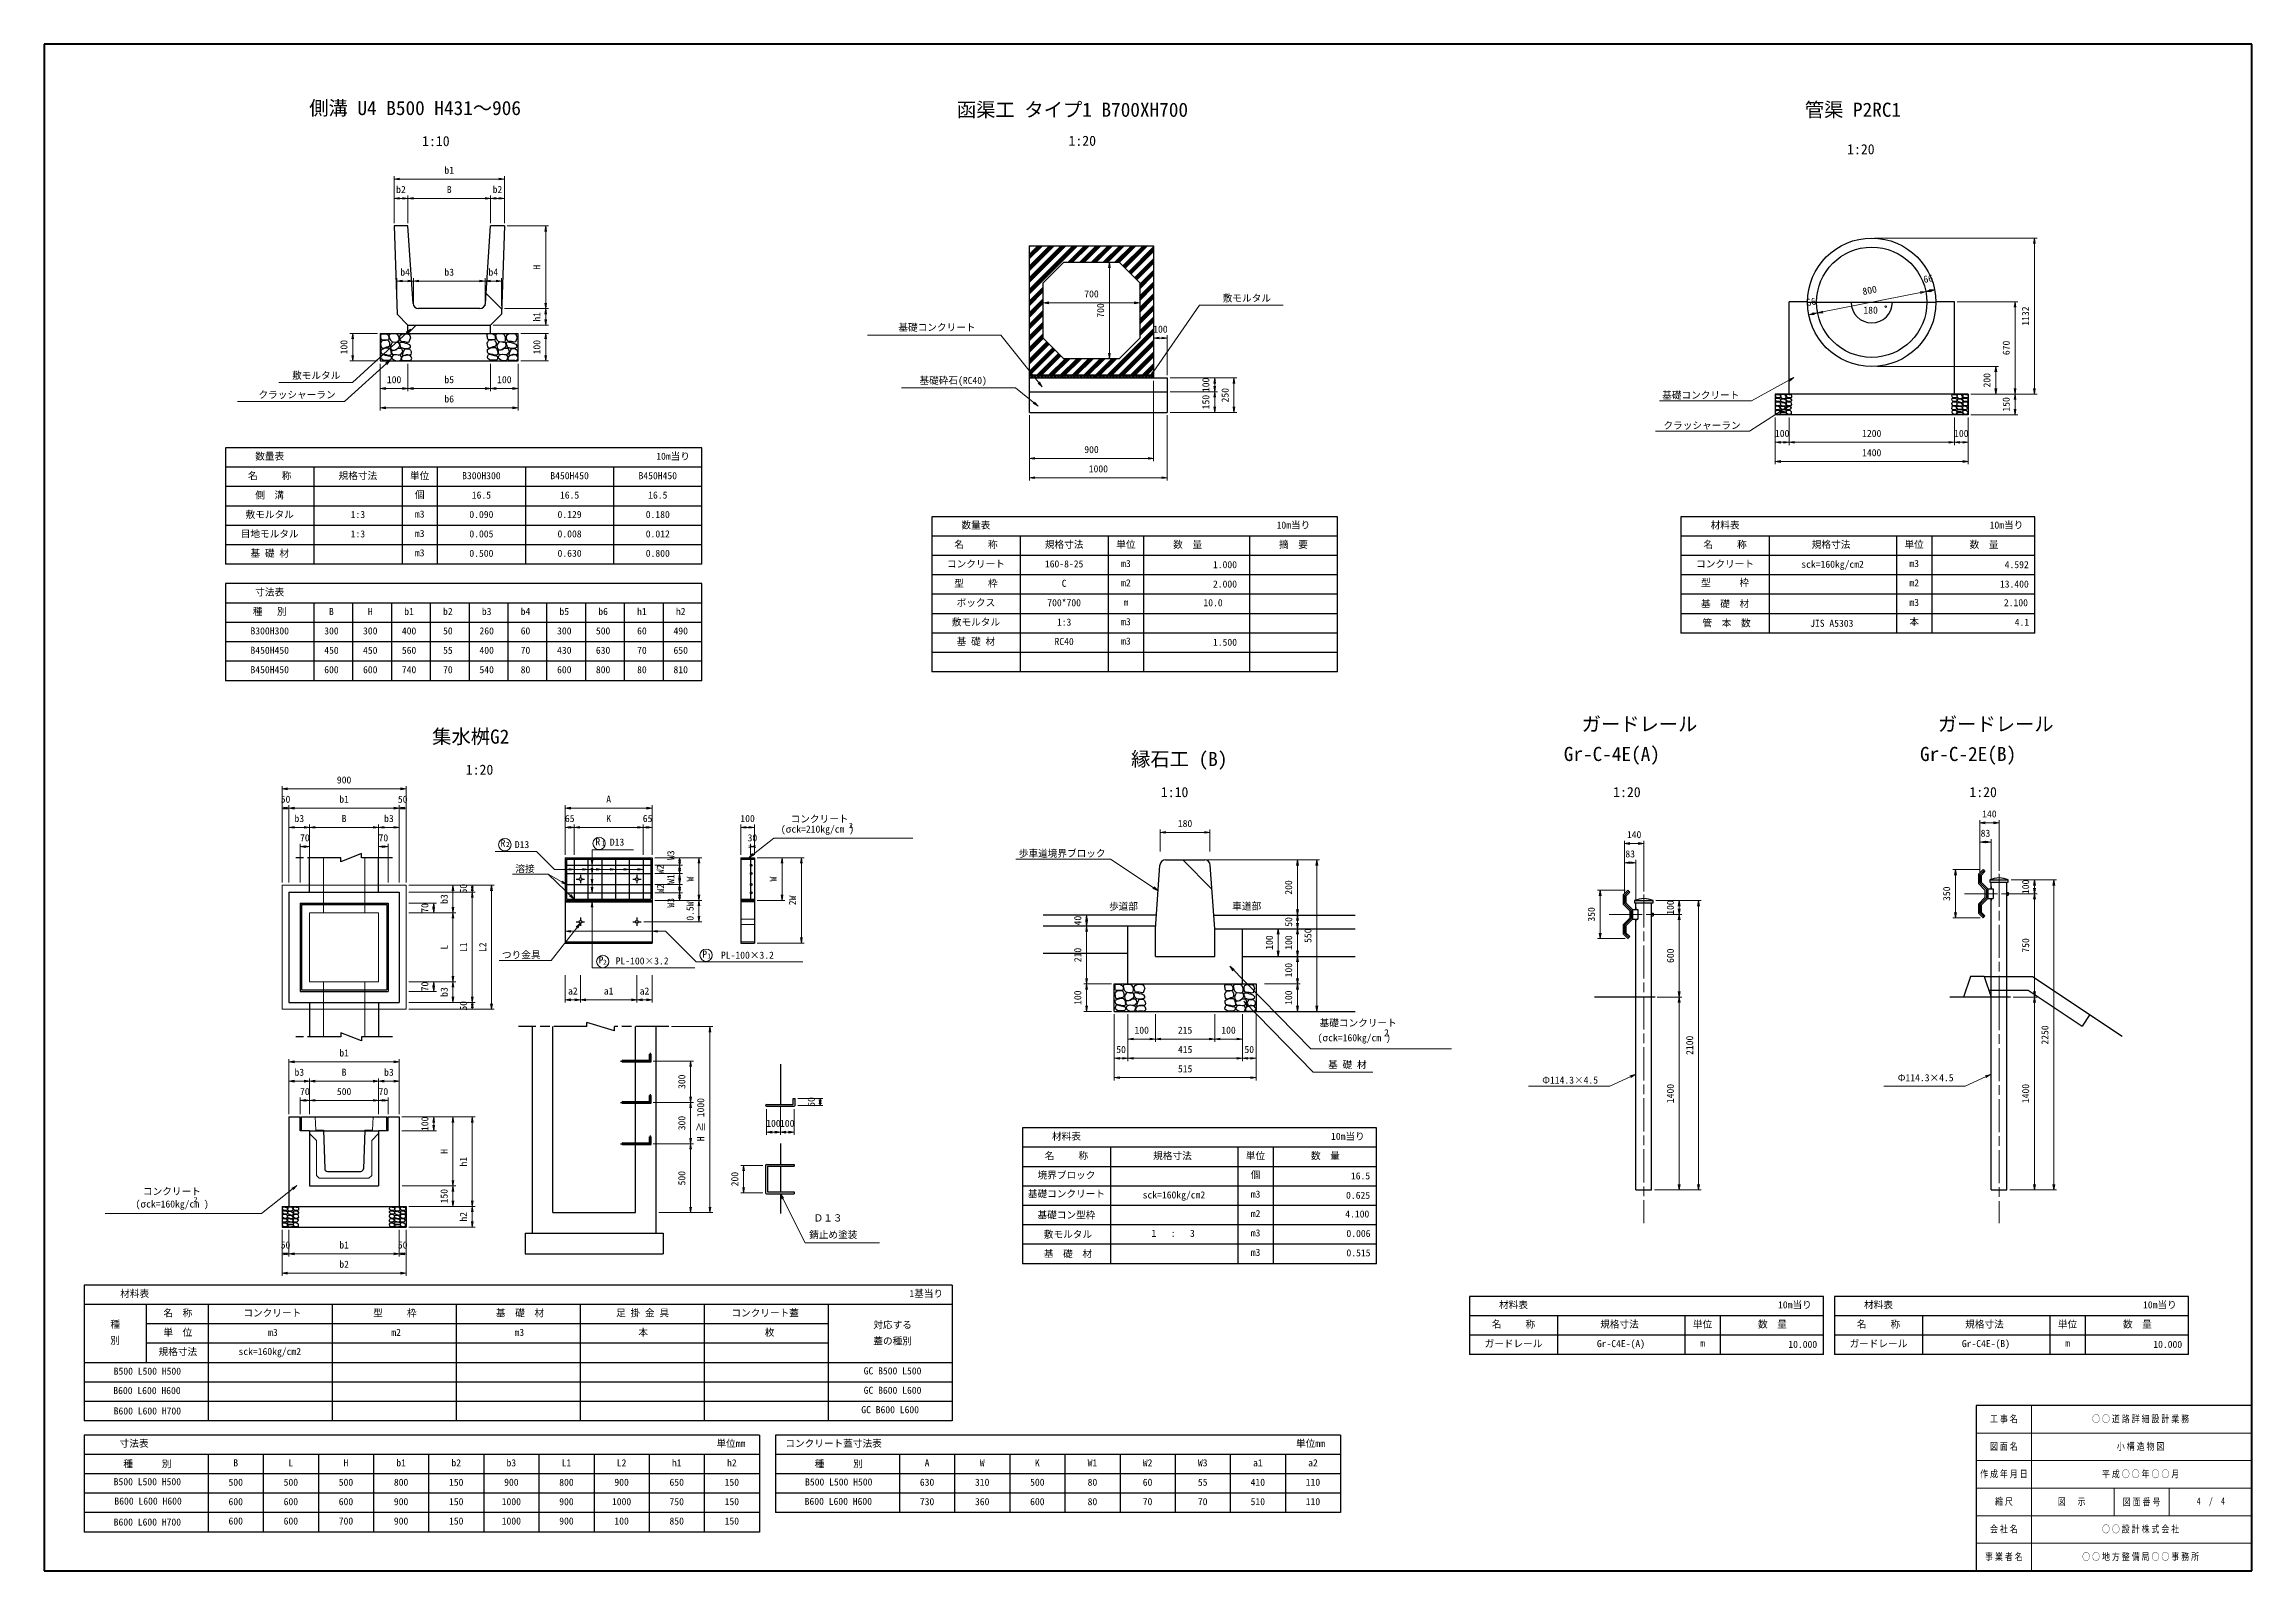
# Model space of a CAD drawing. Units: millimetres at full size, sheet at 1:20, with parts at 1:10. Extents: x 400 to 16420, y 400 to 11480.
import ezdxf
from ezdxf.enums import TextEntityAlignment as Align

# ---------------------------------------------------------------- set-up
doc = ezdxf.new("R2010")
doc.units = ezdxf.units.MM
doc.header["$LTSCALE"] = 20
doc.linetypes.add('CHAIN', pattern=[18.5, 12, -1.5, 3.5, -1.5])
for name, color, linetype, lineweight in [('D-BMK', 2, 'CHAIN', 25), ('D-MTR-FRAM', 7, 'Continuous', 25), ('D-STR', 1, 'Continuous', 25), ('D-STR-DIM', 7, 'Continuous', 13), ('D-STR-HTXT', 7, 'Continuous', 13), ('D-TTL', 2, 'Continuous', 140), ('D-TTL-FRAM', 2, 'Continuous', 25), ('D-TTL-LINE', 7, 'Continuous', 13)]:
    doc.layers.add(name, color=color, linetype=linetype, lineweight=lineweight)
for name, color, linetype in [('D-MTR-TXT', 7, 'Continuous'), ('D-STR-TXT', 7, 'Continuous'), ('D-TTL-TXT', 7, 'Continuous')]:
    doc.layers.add(name, color=color, linetype=linetype)
doc.styles.add('ＭＳ ゴシック', font='')
doc.styles.get('ＭＳ ゴシック').set_extended_font_data('MS Gothic')

msp = doc.modelspace()

# ---------------------------------------------------------------- texts
at = {"layer": 'D-MTR-TXT', "style": 'ＭＳ ゴシック'}
for s, p in [('数量表', (2036.77, 8514.67)), ('10m当り', (4964.04, 8514.67)), ('名     称', (2036.77, 8373.87)), ('規格寸法', (2676.77, 8373.87)), ('単位', (3124.77, 8373.87)), ('B300H300', (3572.77, 8373.87)), ('B450H450', (4212.77, 8373.87)), ('B450H450', (4852.77, 8373.87)), ('側  溝', (2036.77, 8233.07)), ('個', (3125.25, 8236.22)), ('16.5', (3572.77, 8233.07)), ('16.5', (4212.77, 8233.07)), ('16.5', (4852.77, 8233.07)), ('敷モルタル', (2036.77, 8092.27)), ('1:3', (2676.77, 8092.27)), ('m3', (3125.25, 8095.42)), ('0.090', (3572.77, 8092.27)), ('0.129', (4212.77, 8092.27)), ('0.180', (4852.77, 8092.27)), ('数量表', (7161.38, 8015.23)), ('10m当り', (9465.38, 8015.23)), ('材料表', (12597.54, 8015.23)), ('10m当り', (14639.63, 8015.23)), ('目地モルタル', (2036.77, 7951.47)), ('1:3', (2676.77, 7951.47)), ('m3', (3125.25, 7954.62)), ('0.005', (3572.77, 7951.47)), ('0.008', (4212.77, 7951.47)), ('0.012', (4852.77, 7951.47)), ('名     称', (7161.38, 7874.43)), ('規格寸法', (7801.38, 7874.43)), ('単位', (8249.38, 7874.43)), ('数  量', (8697.38, 7874.43)), ('摘  要', (9465.38, 7874.43)), ('名     称', (12597.54, 7874.43)), ('規格寸法', (13366.79, 7874.43)), ('単位', (13969.38, 7874.43)), ('数  量', (14476.67, 7874.43)), ('基 礎 材', (2036.77, 7810.67)), ('m3', (3125.25, 7813.82)), ('0.500', (3572.77, 7810.67)), ('0.630', (4212.77, 7810.67)), ('0.800', (4852.77, 7810.67)), ('コンクリート', (7161.38, 7733.63)), ('160-8-25', (7801.38, 7733.63)), ('m3', (8249.86, 7736.78)), ('1.000', (8968.7, 7728.21)), ('コンクリート', (12597.54, 7733.63)), ('sck=160kg/cm2', (13377.6, 7730.98)), ('m3', (13969.86, 7736.78)), ('寸法表', (2036.77, 7529.07)), ('型     枠', (7161.38, 7592.83)), ('C', (7801.38, 7592.83)), ('m2', (8249.86, 7595.98)), ('2.000', (8968.7, 7587.41)), ('型      枠', (12597.54, 7598.22)), ('m2', (13969.86, 7595.98)), ('種   別', (2036.77, 7388.27)), ('B', (2484.77, 7388.27)), ('H', (2766.37, 7388.27)), ('b1', (3047.97, 7388.27)), ('b2', (3329.57, 7388.27)), ('b3', (3611.17, 7388.27)), ('b4', (3892.77, 7388.27)), ('b5', (4174.37, 7388.27)), ('b6', (4455.97, 7388.27)), ('h1', (4737.57, 7388.27)), ('h2', (5019.17, 7388.27)), ('ボックス', (7161.38, 7452.03)), ('700*700', (7801.38, 7452.03)), ('m', (8249.86, 7455.18)), ('10.0', (8881.88, 7452.03)), ('基  礎  材', (12597.54, 7444.69)), ('m3', (13969.86, 7454.45)), ('B300H300', (2036.77, 7247.47)), ('300', (2484.77, 7247.47)), ('300', (2766.37, 7247.47)), ('400', (3047.97, 7247.47)), ('50', (3329.57, 7247.47)), ('260', (3611.17, 7247.47)), ('60', (3892.77, 7247.47)), ('300', (4174.37, 7247.47)), ('500', (4455.97, 7247.47)), ('60', (4737.57, 7247.47)), ('490', (5019.17, 7247.47)), ('敷モルタル', (7161.38, 7311.23)), ('1:3', (7801.38, 7311.23)), ('m3', (8249.86, 7314.38)), ('管  本  数', (12608.32, 7303.89)), ('JIS A5303', (13371.86, 7302.65)), ('本', (13969.86, 7313.65)), ('B450H450', (2036.77, 7106.67)), ('450', (2484.77, 7106.67)), ('450', (2766.37, 7106.67)), ('560', (3047.97, 7106.67)), ('55', (3329.57, 7106.67)), ('400', (3611.17, 7106.67)), ('70', (3892.77, 7106.67)), ('430', (4174.37, 7106.67)), ('630', (4455.97, 7106.67)), ('70', (4737.57, 7106.67)), ('650', (5019.17, 7106.67)), ('基 礎 材', (7161.38, 7170.43)), ('RC40', (7801.38, 7170.43)), ('m3', (8249.86, 7173.58)), ('1.500', (8968.7, 7165.01)), ('B450H450', (2036.77, 6965.87)), ('600', (2484.77, 6965.87)), ('600', (2766.37, 6965.87)), ('740', (3047.97, 6965.87)), ('70', (3329.57, 6965.87)), ('540', (3611.17, 6965.87)), ('80', (3892.77, 6965.87)), ('600', (4174.37, 6965.87)), ('800', (4455.97, 6965.87)), ('80', (4737.57, 6965.87)), ('810', (5019.17, 6965.87)), ('材料表', (7818.21, 3579.18)), ('10m当り', (9860.31, 3579.18)), ('名     称', (7818.21, 3438.38)), ('規格寸法', (8587.47, 3438.38)), ('単位', (9190.06, 3438.38)), ('数  量', (9697.34, 3438.38)), ('境界ブロック', (7818.21, 3297.58)), ('個', (9190.54, 3300.73)), ('基礎コンクリート', (7818.21, 3162.17)), ('sck=160kg/cm2', (8598.28, 3154.11)), ('m3', (9190.54, 3159.93)), ('基礎コン型枠', (7818.21, 3008.64)), ('m2', (9190.54, 3018.4)), ('基  礎  材', (7828.99, 2727.04)), ('敷モルタル', (7828.99, 2867.84)), ('1   :   3', (8592.53, 2875.18)), ('m3', (9190.54, 2878.33)), ('m3', (9190.54, 2737.53)), ('材料表', (1057.07, 2438.27)), ('1基当り', (6801.09, 2438.27)), ('名  称', (1369.9, 2297.47)), ('コンクリート', (2055.5, 2297.47)), ('型     枠', (2944.9, 2297.47)), ('基  礎  材', (3852.97, 2297.47)), ('足 掛 金 具', (4742.36, 2297.47)), ('コンクリート蓋', (5631.76, 2297.47)), ('材料表', (11062.17, 2356.45)), ('10m当り', (13104.26, 2356.45)), ('材料表', (13710.55, 2356.45)), ('10m当り', (15752.65, 2356.45)), ('種', (915.37, 2215)), ('別', (915.37, 2098.34)), ('単  位', (1369.9, 2156.67)), ('m3', (2060.11, 2156.67)), ('m2', (2954.18, 2156.67)), ('m3', (3848.24, 2156.67)), ('本', (4746.97, 2156.67)), ('枚', (5664.37, 2156.67)), ('対応する', (6556.77, 2210.93)), ('蓋の種別', (6556.77, 2094.26)), ('名     称', (11062.17, 2215.65)), ('規格寸法', (11831.42, 2215.65)), ('単位', (12434.01, 2215.65)), ('数  量', (12941.3, 2215.65)), ('名     称', (13710.55, 2215.65)), ('規格寸法', (14479.8, 2215.65)), ('単位', (15082.39, 2215.65)), ('数  量', (15589.68, 2215.65)), ('規格寸法', (1369.9, 2015.87)), ('sck=160kg/cm2', (2037.14, 2017.59)), ('ガードレール', (11062.17, 2074.85)), ('Gr-C4E-(A)', (11841.9, 2074.85)), ('m', (12434.49, 2078)), ('ガードレール', (13710.55, 2074.85)), ('Gr-C4E-(B)', (14490.28, 2074.85)), ('m', (15082.87, 2078)), ('B500 L500 H500', (1149.03, 1874.97)), ('GC B500 L500', (6556.36, 1876.93)), ('B600 L600 H600', (1146.24, 1734.17)), ('GC B600 L600', (6556.36, 1736.13)), ('B600 L600 H700', (1149.03, 1586.12)), ('GC B600 L600 ', (6556.36, 1595.33)), ('寸法表', (1052.78, 1350.44)), ('単位mm', (5383.16, 1350.44)), ('コンクリート蓋寸法表', (6128.36, 1350.44)), ('単位mm', (9589.14, 1350.44)), ('種      別', (1149.03, 1202.29)), ('B', (1790.14, 1209.64)), ('L', (2190.14, 1209.64)), ('H', (2590.14, 1209.64)), ('b1', (2990.14, 1209.64)), ('b2', (3390.14, 1209.64)), ('b3', (3790.14, 1209.64)), ('L1', (4190.14, 1209.64)), ('L2', (4590.14, 1209.64)), ('h1', (4990.14, 1209.64)), ('h2', (5390.14, 1209.64)), ('種      別', (6165.79, 1202.29)), ('A', (6806.89, 1209.64)), ('W', (7206.89, 1209.64)), ('K', (7606.89, 1209.64)), ('W1', (8006.89, 1209.64)), ('W2', (8406.89, 1209.64)), ('W3', (8806.89, 1209.64)), ('a1', (9206.89, 1209.64)), ('a2', (9606.89, 1209.64)), ('B500 L500 H500', (1149.03, 1072.67)), ('500', (1790.14, 1068.84)), ('500', (2190.14, 1068.84)), ('500', (2590.14, 1068.84)), ('800', (2990.14, 1068.84)), ('150', (3390.14, 1068.84)), ('900', (3790.14, 1068.84)), ('800', (4190.14, 1068.84)), ('900', (4590.14, 1068.84)), ('650', (4990.14, 1068.84)), ('150', (5390.14, 1068.84)), ('B500 L500 H500', (6165.79, 1070.7)), ('630', (6806.89, 1068.84)), ('310', (7206.89, 1068.84)), ('500', (7606.89, 1068.84)), ('80', (8006.89, 1068.84)), ('60', (8406.89, 1068.84)), ('55', (8806.89, 1068.84)), ('410', (9206.89, 1068.84)), ('110', (9606.89, 1068.84)), ('B600 L600 H600', (1154.1, 931.87)), ('600', (1790.14, 928.04)), ('600', (2190.14, 928.04)), ('600', (2590.14, 928.04)), ('900', (2990.14, 928.04)), ('150', (3390.14, 928.04)), ('1000', (3790.14, 928.04)), ('900', (4190.14, 928.04)), ('1000', (4590.14, 928.04)), ('750', (4990.14, 928.04)), ('150', (5390.14, 928.04)), ('B600 L600 H600', (6163, 929.9)), ('730', (6806.89, 928.04)), ('360', (7206.89, 928.04)), ('600', (7606.89, 928.04)), ('80', (8006.89, 928.04)), ('70', (8406.89, 928.04)), ('70', (8806.89, 928.04)), ('510', (9206.89, 928.04)), ('110', (9606.89, 928.04)), ('B600 L600 H700', (1149.03, 779.89)), ('600', (1790.14, 787.24)), ('600', (2190.14, 787.24)), ('700', (2590.14, 787.24)), ('900', (2990.14, 787.24)), ('150', (3390.14, 787.24)), ('1000', (3790.14, 787.24)), ('900', (4190.14, 787.24)), ('100', (4590.14, 787.24)), ('850', (4990.14, 787.24)), ('150', (5390.14, 787.24))]:
    msp.add_text(s, height=51.32, dxfattribs=at).set_placement(p, align=Align.TOP_CENTER)
for s, p in [('4.592', (14801.2, 7728.21)), ('13.400', (14801.2, 7587.41)), ('2.100', (14795.22, 7452.03)), ('4.1', (14803.9, 7310.46)), ('16.5', (10021.88, 3292.16)), ('0.625', (10021.88, 3151.36)), ('4.100', (10015.9, 3015.98)), ('0.006', (10024.57, 2874.41)), ('0.515', (10024.57, 2733.61)), ('10.000', (13265.83, 2069.42)), ('10.000', (15914.21, 2069.42))]:
    msp.add_text(s, height=51.32, dxfattribs=at).set_placement(p, align=Align.TOP_RIGHT)
at = {"layer": 'D-STR-DIM', "style": 'ＭＳ ゴシック'}
for s, p in [('b1', (3339.28, 10590.82)), ('b2', (2989.28, 10450.82)), ('B', (3339.28, 10450.82)), ('b2', (3689.28, 10450.82)), ('b4', (3019.28, 9850.82)), ('b3', (3339.28, 9850.82)), ('b4', (3659.28, 9850.82)), ('700', (7999.98, 9693.2)), ('100', (8499.98, 9437.18)), ('100', (2939.28, 9070.82)), ('b5', (3339.28, 9070.82)), ('100', (3739.28, 9070.82)), ('b6', (3339.28, 8930.82)), ('100', (13011.71, 8680.62)), ('1200', (13661.71, 8680.62)), ('100', (14311.71, 8680.62)), ('900', (7999.98, 8563.57)), ('1400', (13661.71, 8540.62)), ('1000', (8049.98, 8423.57)), ('900', (2576.64, 6165.77)), ('50', (2151.64, 6025.77)), ('b1', (2576.64, 6025.77)), ('50', (3001.64, 6025.77)), ('A', (4496.32, 6025.77)), ('b3', (2251.64, 5885.77)), ('B', (2576.64, 5885.77)), ('b3', (2901.64, 5885.77)), ('65', (4213.82, 5885.77)), ('K', (4496.32, 5885.77)), ('65', (4778.82, 5885.77)), ('100', (5504.48, 5885.77)), ('180', (8678.86, 5849.62)), ('140', (11937.59, 5769.1)), ('83', (14486.92, 5779.1)), ('140', (14515.49, 5919.1)), ('70', (2291.64, 5745.77)), ('70', (2861.64, 5745.77)), ('30', (5539.48, 5745.77)), ('83', (11909.02, 5629.1)), ('a2', (4236.32, 4633.88)), ('a1', (4496.32, 4633.88)), ('a2', (4756.32, 4633.88)), ('100', (8364.29, 4349.62)), ('215', (8678.86, 4349.62)), ('100', (8994.29, 4349.62)), ('b1', (2576.64, 4184.38)), ('50', (8214.71, 4209.62)), ('415', (8679.71, 4209.62)), ('50', (9144.71, 4209.62)), ('b3', (2251.64, 4044.38)), ('B', (2576.64, 4044.38)), ('b3', (2901.64, 4044.38)), ('515', (8679.71, 4069.62)), ('70', (2291.64, 3904.38)), ('500', (2576.64, 3904.38)), ('70', (2861.64, 3904.38)), ('100', (5692.07, 3673.57)), ('100', (5792.07, 3673.57)), ('50', (2151.64, 2790.74)), ('b1', (2576.64, 2790.74)), ('50', (3001.64, 2790.74)), ('b2', (2576.64, 2650.74))]:
    msp.add_text(s, height=51.32, dxfattribs=at).set_placement(p, align=Align.TOP_CENTER)
for s, rotation, p in [('H', 90, (3949.28, 9860.82)), ('66', 11.192, (14066.1, 9803.48)), ('66', 11.192, (13216.57, 9635.39)), ('800', 11.192, (13641.33, 9719.43)), ('h1', 90, (3949.28, 9500.82)), ('700', 90, (8039.98, 9547.18)), ('1132', 90, (14751.71, 9506.62)), ('100', 90, (2549.28, 9280.82)), ('100', 90, (3949.28, 9280.82)), ('670', 90, (14611.71, 9275.62)), ('100', 90, (8803.77, 9007.18)), ('250', 90, (8943.77, 8932.18)), ('200', 90, (14471.71, 9040.62)), ('150', 90, (8803.77, 8882.18)), ('150', 90, (14611.71, 8865.62)), ('W3', 90, (4921.32, 5593.8)), ('W2', 90, (4844.85, 5490.77)), ('W1', 90, (4921.32, 5420.77)), ('b3', 90, (3276.64, 5275.77)), ('50', 90, (3416.64, 5350.77)), ('W2', 90, (4846.69, 5350.77)), ('W', 90, (5061.32, 5420.77)), ('W', 90, (5664.48, 5420.77)), ('2W', 90, (5804.48, 5265.77)), ('200', 90, (9404.71, 5359.62)), ('350', 90, (14179.36, 5314.14)), ('100', 90, (14752.64, 5364.06)), ('70', 90, (3136.64, 5210.77)), ('W3', 90, (4921.32, 5248.46)), ('0.5W', 90, (5061.32, 5188.27)), ('40', 90, (7874.5, 5119.38)), ('50', 90, (9404.71, 5109.62)), ('350', 90, (11601.46, 5164.14)), ('100', 90, (12174.74, 5214.06)), ('100', 90, (9264.71, 4959.62)), ('100', 90, (9404.71, 4959.62)), ('550', 90, (9544.71, 5009.62)), ('750', 90, (14752.64, 4939.06)), ('L', 90, (3276.64, 4925.77)), ('L1', 90, (3416.64, 4925.77)), ('L2', 90, (3556.64, 4925.77)), ('210', 90, (7874.5, 4869.62)), ('100', 90, (9404.71, 4759.62)), ('600', 90, (12174.74, 4864.06)), ('70', 90, (3136.64, 4640.77)), ('b3', 90, (3276.64, 4600.77)), ('50', 90, (3416.64, 4500.77)), ('100', 90, (7874.5, 4559.62)), ('100', 90, (9404.71, 4559.62)), ('2250', 90, (14892.64, 4289.06)), ('2100', 90, (12314.74, 4214.06)), ('300', 90, (5001.19, 3949.62)), ('1400', 90, (12174.74, 3864.06)), ('1400', 90, (14752.64, 3864.06)), ('100', 90, (3136.64, 3644.38)), ('300', 90, (5001.19, 3649.62)), ('H ≧ 1000', 90, (5138.17, 3674.62)), ('50', 90, (5940.52, 3803.25)), ('H', 90, (3276.64, 3444.29)), ('h1', 90, (3416.64, 3369.38)), ('500', 90, (5001.19, 3249.62)), ('200', 90, (5385.57, 3243.02)), ('150', 90, (3276.64, 3119.29)), ('h2', 90, (3416.64, 2969.38))]:
    msp.add_text(s, height=51.32, rotation=rotation, dxfattribs=at).set_placement(p, align=Align.TOP_CENTER)
msp.add_text('180', height=51.32, dxfattribs=at).set_placement((13601.19, 9508.68), align=Align.BOTTOM_LEFT)
at = {"layer": 'D-STR-HTXT', "style": 'ＭＳ ゴシック'}
for s, height, p in [('敷モルタル', 51.32, (8952.37, 9595.5)), ('基礎コンクリート', 51.32, (6598.44, 9383.62)), ('敷モルタル', 51.32, (2198.92, 9034.63)), ('基礎砕石(RC40)', 51.32, (6751.44, 8998.28)), ('クラッシャーラン', 51.32, (1955.24, 8894.84)), ('基礎コンクリート', 51.32, (12140.99, 8891.72)), ('クラッシャーラン', 51.32, (12150.44, 8672.13)), ('コンクリート', 51.32, (5816.79, 5815.93)), ('2', 36.66, (6239.96, 5780.24)), ('R', 51.32, (3711.67, 5641.46)), ('2', 36.66, (3750.73, 5642.69)), ('D13', 51.32, (3815.2, 5630.1)), ('R', 51.32, (4400.52, 5650.46)), ('1', 36.66, (4445.66, 5653.01)), ('D13', 51.32, (4504.92, 5647.99)), ('歩車道境界ブロック', 51.32, (7472.02, 5566.11)), ('溶接', 51.32, (3819.15, 5455.38)), ('つり金具', 51.32, (3722.11, 4829.67)), ('P  ', 51.32, (4423.24, 4792.84)), ('2', 36.66, (4454.83, 4787.73)), ('PL-100×3.2', 51.32, (4547.16, 4785.5)), ('P', 51.32, (5175.45, 4834.62)), ('1', 36.66, (5211.36, 4833.55)), ('PL-100×3.2', 51.32, (5311.26, 4827.3)), ('基礎コンクリート', 51.32, (9655.34, 4335.35)), ('2', 51.32, (10122.8, 4264.05)), ('(σck=160kg/cm ) ', 51.32, (9640.29, 4228.01)), ('基 礎 材', 51.32, (9716.59, 4032.7)), ('Φ114.3×4.5', 51.32, (13850.53, 3937.78)), ('Φ114.3×4.5', 51.32, (11270.71, 3920.78)), ('コンクリート', 51.32, (1116.92, 3113.11)), ('2', 36.66, (1484.65, 3066.85)), ('錆止め塗装', 51.32, (5951.08, 2798.5))]:
    msp.add_text(s, height=height, dxfattribs=at).set_placement(p, align=Align.BOTTOM_LEFT)
for s, p in [('(σck=210kg/cm )', (5745.39, 5808.91)), ('Ｄ１３', (5983.39, 2986.59))]:
    msp.add_text(s, height=51.32, dxfattribs=at).set_placement(p, align=Align.TOP_LEFT)
msp.add_text('(σck=160kg/cm )', height=51.32, dxfattribs=at).set_placement((1594.16, 3088.22), align=Align.TOP_RIGHT)
at = {"layer": 'D-STR-TXT', "style": 'ＭＳ ゴシック'}
for s, p in [('歩道部', (8127.34, 5181.64)), ('車道部', (9021.45, 5182.89))]:
    msp.add_text(s, height=51.32, dxfattribs=at).set_placement(p, align=Align.BOTTOM_LEFT)
at = {"layer": 'D-TTL-TXT', "style": 'ＭＳ ゴシック'}
for s, height, p in [('側溝 U4 B500 H431～906', 102.6, (3091.58, 10934.56)), ('函渠工 タイプ1 B700XH700', 102.6, (7861.95, 10922.01)), ('管渠 P2RC1', 102.6, (13525.38, 10922.01)), ('1:10', 73.31, (3242.52, 10717.71)), ('1:20', 73.31, (7933.1, 10720.17)), ('1:20', 73.31, (13582.81, 10658.65)), ('ガードレール', 102.6, (11976.69, 6463.37)), ('ガードレール', 102.6, (14561.71, 6463.37)), ('集水桝G2', 102.6, (3495.53, 6372.71)), ('1:20', 73.31, (3559.31, 6155.86)), ('縁石工 (B)', 102.6, (8636.89, 6210.04)), ('Gr-C-4E(A)', 102.6, (11775.97, 6246.51)), ('Gr-C-2E(B)', 102.6, (14361, 6246.51)), ('1:20', 73.31, (11885.17, 5993.18)), ('1:20', 73.31, (14470.19, 5993.18)), ('1:10', 73.31, (8603.2, 5993.18))]:
    msp.add_text(s, height=height, dxfattribs=at).set_placement(p, align=Align.BOTTOM_CENTER)
at = {"layer": 'D-TTL-TXT', "char_height": 51.32, "attachment_point": 5, "style": 'ＭＳ ゴシック'}
for s, insert in [('\\T1.25;\\W0.8;工事名', (14627.97, 1500.28)), ('\\T1.25;\\W0.8;○○道路詳細設計業務', (15620, 1500)), ('\\T1.25;\\W0.8;図面名', (14627.97, 1300.28)), ('\\T1.25;\\W0.8;小構造物図', (15620, 1300)), ('\\T1.25;\\W0.8;作成年月日', (14627.97, 1100.28)), ('\\T1.25;\\W0.8;平成○○年○○月', (15620, 1100)), ('\\T1.25;\\W0.8;縮尺', (14627.97, 900.28)), ('\\T1.25;\\W0.8;図\u3000示', (15120, 900)), ('\\T1.25;\\W0.8;図面番号', (15627.12, 897.38)), ('\\T1.5;\\W0.8;4\\~/\\~4', (16129.96, 900.52)), ('\\T1.25;\\W0.8;会社名', (14627.97, 700.28)), ('\\T1.25;\\W0.8;○○設計株式会社', (15620, 700)), ('\\T1.25;\\W0.8;事業者名', (14627.97, 500.28)), ('\\T1.25;\\W0.8;○○地方整備局○○事務所', (15620, 500))]:
    msp.add_mtext(s, dxfattribs=dict(at, insert=insert))

# ---------------------------------------------------------------- blocks, each defined once
blk = doc.blocks.new('open_arrow')
at = {"color": 0, "linetype": 'Continuous', "lineweight": -2}
blk.add_lwpolyline([(7.5, 1.25), (0, 0), (7.5, -1.25)], dxfattribs=at)

# ---------------------------------------------------------------- hatches: boundary and pattern name
at = {"layer": 'D-STR', "lineweight": 50}
h = msp.add_hatch(dxfattribs=at)
h.set_pattern_fill('USER', color=256, style=0, pattern_type=2)
h.set_pattern_definition([(45, (7549.98, 9077.18), (-42.4264, 42.4264), []), (45, (7542.91, 9084.25), (-42.4264, 42.4264), []), (45, (7535.84, 9091.32), (-42.4264, 42.4264), [])])
h.paths.add_polyline_path([(7549.98, 9077.18), (8449.98, 9077.18), (8449.98, 10017.18), (8268.11, 9829.04), (8349.98, 9747.18), (8349.98, 9347.18), (8199.98, 9197.18), (7799.98, 9197.18), (7649.98, 9347.18), (7649.98, 9747.18), (7799.98, 9897.18), (8199.98, 9897.18), (8268.11, 9829.04), (8449.98, 10017.18), (7549.98, 10017.18)])

# ---------------------------------------------------------------- linework, layer by layer
at = {"layer": 'D-BMK'}
for p, q in [((2551.64, 5575.77), (2226.65, 5575.77)), ((2701.64, 5605.77), (2551.64, 5545.77)), ((2551.64, 5545.77), (2551.64, 5575.77)), ((2701.64, 5575.77), (2701.64, 5605.77)), ((2926.64, 5575.77), (2701.64, 5575.77)), ((4338.7, 4349.62), (3841.19, 4349.62)), ((4539.48, 4319.62), (4338.7, 4379.62)), ((4338.7, 4349.62), (4338.7, 4379.62)), ((4933.04, 4349.62), (4539.48, 4349.62)), ((4539.48, 4319.62), (4539.48, 4349.62)), ((2551.64, 4275.77), (2226.65, 4275.77)), ((2701.64, 4245.77), (2551.64, 4305.77)), ((2551.64, 4305.77), (2551.64, 4275.77)), ((2701.64, 4275.77), (2701.64, 4245.77)), ((2926.64, 4275.77), (2701.64, 4275.77))]:
    msp.add_line(p, q, dxfattribs=at)
at = {"layer": 'D-BMK', "lineweight": 13}
for p, q in [((14585.49, 5459.46), (14585.49, 4563.98)), ((12007.59, 5309.46), (12007.59, 2924.12)), ((14333.96, 5314.14), (14774.96, 5314.14)), ((11756.06, 5164.14), (12197.06, 5164.14)), ((14585.49, 4563.98), (14585.49, 2924.12))]:
    msp.add_line(p, q, dxfattribs=at)
at = {"layer": 'D-MTR-FRAM'}
for p, q in [((5172.77, 8550.07), (1716.77, 8550.07)), ((1716.77, 8550.07), (1716.77, 7705.27)), ((5172.77, 7705.27), (5172.77, 8550.07)), ((5172.77, 8409.27), (1716.77, 8409.27)), ((2356.77, 8409.27), (2356.77, 7705.27)), ((2996.77, 8409.27), (2996.77, 7705.27)), ((3252.77, 8409.27), (3252.77, 7705.27)), ((3892.77, 8409.27), (3892.77, 7705.27)), ((4532.77, 7705.27), (4532.77, 8409.27)), ((5172.77, 8268.47), (1716.77, 8268.47)), ((5172.77, 8127.67), (1716.77, 8127.67)), ((9785.38, 8050.63), (6841.38, 8050.63)), ((6841.38, 8050.63), (6841.38, 6924.23)), ((9785.38, 6924.23), (9785.38, 8050.63)), ((14846.46, 8050.63), (12277.54, 8050.63)), ((12277.54, 8050.63), (12277.54, 7205.83)), ((14846.46, 7205.83), (14846.46, 8050.63)), ((5172.77, 7986.87), (1716.77, 7986.87)), ((9785.38, 7909.83), (6841.38, 7909.83)), ((7481.38, 7909.83), (7481.38, 6924.23)), ((8121.38, 7909.83), (8121.38, 6924.23)), ((8377.38, 7909.83), (8377.38, 6924.23)), ((9145.38, 7909.83), (9145.38, 6924.23)), ((14846.46, 7909.83), (12277.54, 7909.83)), ((12917.54, 7909.83), (12917.54, 7205.83)), ((13841.38, 7909.83), (13841.38, 7205.83)), ((14097.38, 7909.83), (14097.38, 7205.83)), ((5172.77, 7846.07), (1716.77, 7846.07)), ((5172.77, 7705.27), (1716.77, 7705.27)), ((9785.38, 7769.03), (6841.38, 7769.03)), ((14846.46, 7769.03), (12277.54, 7769.03)), ((5172.77, 7564.47), (1716.77, 7564.47)), ((1716.77, 7564.47), (1716.77, 6860.47)), ((5172.77, 6860.47), (5172.77, 7564.47)), ((9785.38, 7628.23), (6841.38, 7628.23)), ((14846.46, 7628.23), (12277.54, 7628.23)), ((5172.77, 7423.67), (1716.77, 7423.67)), ((2356.77, 7423.67), (2356.77, 6860.47)), ((2638.37, 7423.67), (2638.37, 6860.47)), ((2919.97, 7423.67), (2919.97, 6860.47)), ((3201.57, 7423.67), (3201.57, 6860.47)), ((3483.17, 7423.67), (3483.17, 6860.47)), ((3764.77, 7423.67), (3764.77, 6860.47)), ((4046.37, 7423.67), (4046.37, 6860.47)), ((4327.97, 7423.67), (4327.97, 6860.47)), ((4609.57, 7423.67), (4609.57, 6860.47)), ((4891.17, 7423.67), (4891.17, 6860.47)), ((9785.38, 7487.43), (6841.38, 7487.43)), ((14846.46, 7487.43), (12277.54, 7487.43)), ((5172.77, 7282.87), (1716.77, 7282.87)), ((9785.38, 7346.63), (6841.38, 7346.63)), ((14846.46, 7346.63), (12277.54, 7346.63)), ((5172.77, 7142.07), (1716.77, 7142.07)), ((9785.38, 7205.83), (6841.38, 7205.83)), ((9785.38, 7065.03), (6841.38, 7065.03)), ((14846.46, 7205.83), (12277.54, 7205.83)), ((5172.77, 7001.27), (1716.77, 7001.27)), ((9785.38, 6924.23), (6841.38, 6924.23)), ((5172.77, 6860.47), (1716.77, 6860.47)), ((10067.13, 3614.58), (7498.21, 3614.58)), ((7498.21, 3614.58), (7498.21, 2628.98)), ((10067.13, 2628.98), (10067.13, 3614.58)), ((10067.13, 3473.78), (7498.21, 3473.78)), ((8138.21, 3473.78), (8138.21, 2628.98)), ((9062.06, 3473.78), (9062.06, 2628.98)), ((9318.06, 3473.78), (9318.06, 2628.98)), ((10067.13, 3332.98), (7498.21, 3332.98)), ((10067.13, 3192.18), (7498.21, 3192.18)), ((10067.13, 3051.38), (7498.21, 3051.38)), ((10067.13, 2910.58), (7498.21, 2910.58)), ((10067.13, 2769.78), (7498.21, 2769.78)), ((10067.13, 2628.98), (7498.21, 2628.98)), ((6990.14, 2473.67), (690.14, 2473.67)), ((690.14, 2473.67), (690.14, 1488.07)), ((6990.14, 2473.67), (6990.14, 1488.07)), ((6990.14, 2332.87), (690.14, 2332.87)), ((1590.14, 2332.87), (690.14, 2332.87)), ((1140.14, 2332.87), (1140.14, 1910.47)), ((1590.14, 2332.87), (1590.14, 1488.07)), ((2490.14, 2332.87), (2490.14, 1488.07)), ((3390.14, 2332.87), (3390.14, 1488.07)), ((4290.14, 2332.87), (4290.14, 1488.07)), ((5190.14, 2332.87), (5190.14, 1488.07)), ((6090.14, 2332.87), (6090.14, 1488.07)), ((10742.17, 2391.85), (10742.17, 1969.45)), ((13311.08, 2391.85), (10742.17, 2391.85)), ((13311.08, 2251.05), (10742.17, 2251.05)), ((11382.17, 2251.05), (11382.17, 1969.45)), ((12306.01, 2251.05), (12306.01, 1969.45)), ((12562.01, 2251.05), (12562.01, 1969.45)), ((13311.08, 1969.45), (13311.08, 2391.85)), ((15959.47, 2391.85), (13390.55, 2391.85)), ((13390.55, 2391.85), (13390.55, 1969.45)), ((15959.47, 2251.05), (13390.55, 2251.05)), ((14030.55, 2251.05), (14030.55, 1969.45)), ((14954.39, 2251.05), (14954.39, 1969.45)), ((15210.39, 2251.05), (15210.39, 1969.45)), ((15959.47, 1969.45), (15959.47, 2391.85)), ((6090.14, 2192.07), (1140.14, 2192.07)), ((13311.08, 2110.25), (10742.17, 2110.25)), ((15959.47, 2110.25), (13390.55, 2110.25)), ((6090.14, 2051.27), (1140.14, 2051.27)), ((13311.08, 1969.45), (10742.17, 1969.45)), ((15959.47, 1969.45), (13390.55, 1969.45)), ((6990.14, 1910.47), (690.14, 1910.47)), ((6990.14, 1769.67), (690.14, 1769.67)), ((6990.14, 1628.87), (690.14, 1628.87)), ((6990.14, 1488.07), (690.14, 1488.07)), ((5590.14, 1385.84), (690.14, 1385.84)), ((690.14, 1385.84), (690.14, 1245.04)), ((5590.14, 1385.84), (5590.14, 681.84)), ((9806.89, 1385.84), (5706.89, 1385.84)), ((5706.89, 1385.84), (5706.89, 1245.04)), ((9806.89, 1385.84), (9806.89, 822.64)), ((1590.14, 1245.04), (690.14, 1245.04)), ((690.14, 1245.04), (690.14, 681.84)), ((5590.14, 1245.04), (1590.14, 1245.04)), ((5590.14, 1245.04), (1590.14, 1245.04)), ((1590.14, 1245.04), (1590.14, 681.84)), ((1990.14, 1245.04), (1990.14, 681.84)), ((2390.14, 1245.04), (2390.14, 681.84)), ((2790.14, 1245.04), (2790.14, 681.84)), ((3190.14, 1245.04), (3190.14, 681.84)), ((3590.14, 1245.04), (3590.14, 681.84)), ((3990.14, 1245.04), (3990.14, 681.84)), ((4390.14, 1245.04), (4390.14, 681.84)), ((4790.14, 1245.04), (4790.14, 681.84)), ((5190.14, 1245.04), (5190.14, 681.84)), ((6606.89, 1245.04), (5706.89, 1245.04)), ((5706.89, 1245.04), (5706.89, 822.64)), ((9806.89, 1245.04), (6606.89, 1245.04)), ((9806.89, 1245.04), (6606.89, 1245.04)), ((6606.89, 1245.04), (6606.89, 822.64)), ((7006.89, 1245.04), (7006.89, 822.64)), ((7406.89, 1245.04), (7406.89, 822.64)), ((7806.89, 1245.04), (7806.89, 822.64)), ((8206.89, 1245.04), (8206.89, 822.64)), ((8606.89, 1245.04), (8606.89, 822.64)), ((9006.89, 1245.04), (9006.89, 822.64)), ((9406.89, 1245.04), (9406.89, 822.64)), ((5590.14, 1104.24), (690.14, 1104.24)), ((5590.14, 963.44), (690.14, 963.44)), ((9806.89, 1104.24), (5706.89, 1104.24)), ((9806.89, 963.44), (5706.89, 963.44)), ((5590.14, 822.64), (690.14, 822.64)), ((9806.89, 822.64), (5706.89, 822.64)), ((5590.14, 681.84), (690.14, 681.84))]:
    msp.add_line(p, q, dxfattribs=at)
at = {"layer": 'D-STR'}
for p, q in [((3039.28, 10160.82), (2939.28, 10160.82)), ((2939.28, 10160.82), (2960.66, 9519.44)), ((3076.79, 9598.16), (3039.28, 10160.82)), ((3601.77, 9598.16), (3639.28, 10160.82)), ((3739.28, 10160.82), (3639.28, 10160.82)), ((3739.28, 10160.82), (3717.9, 9519.44)), ((7549.98, 10017.18), (8449.98, 10017.18)), ((7549.98, 9058.5), (7549.98, 10017.18)), ((8034.91, 10006.63), (8045.46, 10017.18)), ((8449.98, 10017.18), (8449.98, 9057.18)), ((7649.98, 9747.18), (7799.98, 9897.18)), ((7799.98, 9897.18), (8199.98, 9897.18)), ((8199.98, 9897.18), (8349.98, 9747.18)), ((3719.21, 9558.91), (3606.65, 9671.47)), ((7649.98, 9347.18), (7649.98, 9747.18)), ((8349.98, 9747.18), (8349.98, 9347.18)), ((2960.66, 9519.44), (3039.28, 9440.82)), ((3561.86, 9560.82), (3116.7, 9560.82)), ((3639.28, 9440.82), (3717.9, 9519.44)), ((13061.71, 8940.62), (13061.71, 9610.62)), ((13195.73, 9610.62), (13061.71, 9610.62)), ((13195.71, 9606.62), (14127.71, 9606.62)), ((14261.71, 9610.62), (14127.7, 9610.62)), ((14261.71, 8940.62), (14261.71, 9610.62)), ((2839.28, 9380.82), (3839.28, 9380.82)), ((2839.28, 9380.82), (2839.28, 9180.82)), ((3039.28, 9440.82), (3639.28, 9440.82)), ((3039.28, 9440.82), (3639.28, 9440.82)), ((3039.28, 9380.82), (3099.28, 9440.82)), ((3039.28, 9380.82), (3039.28, 9440.82)), ((3039.28, 9380.82), (3093.82, 9435.36)), ((3087.29, 9440.6), (3087.28, 9440.82)), ((3591.25, 9440.44), (3591.28, 9440.82)), ((3639.28, 9380.82), (3639.28, 9440.82)), ((3839.28, 9180.82), (3839.28, 9380.82)), ((7799.98, 9197.18), (7649.98, 9347.18)), ((8349.98, 9347.18), (8199.98, 9197.18)), ((2839.28, 9180.82), (3839.28, 9180.82)), ((8199.98, 9197.18), (7799.98, 9197.18)), ((7549.98, 9077.18), (8449.98, 9077.18)), ((8449.98, 9077.18), (7549.98, 9077.18)), ((7549.98, 8807.18), (7549.98, 9058.5)), ((7549.98, 9057.18), (8549.98, 9057.18)), ((8549.98, 9057.18), (8549.98, 8807.18)), ((7549.98, 8957.18), (8549.98, 8957.18)), ((14361.71, 8940.62), (12961.71, 8940.62)), ((12961.71, 8940.62), (12961.71, 8790.62)), ((14361.71, 8940.62), (14361.71, 8790.62)), ((7549.98, 8807.18), (8549.98, 8807.18)), ((14361.71, 8790.62), (12961.71, 8790.62)), ((2326.64, 5325.77), (2326.64, 5575.77)), ((2826.64, 5325.77), (2826.64, 5575.77)), ((4181.32, 5575.77), (4811.32, 5575.77)), ((4181.32, 5575.77), (4181.32, 4955.77)), ((4191.32, 5565.77), (4801.32, 5565.77)), ((4191.32, 5565.77), (4191.32, 5275.77)), ((4191.32, 5520.77), (4801.32, 5520.77)), ((4191.32, 5460.77), (4801.32, 5460.77)), ((4246.32, 5565.77), (4246.32, 5275.77)), ((4291.32, 5450.77), (4291.32, 5430.77)), ((4346.32, 5565.77), (4346.32, 5275.77)), ((4446.32, 5565.77), (4446.32, 5275.77)), ((4446.32, 5565.77), (4446.32, 5275.77)), ((4546.32, 5565.77), (4546.32, 5275.77)), ((4646.32, 5565.77), (4646.32, 5275.77)), ((4701.32, 5450.77), (4701.32, 5430.77)), ((4746.32, 5565.77), (4746.32, 5275.77)), ((4801.32, 5565.77), (4801.32, 5275.77)), ((4811.32, 5575.77), (4811.32, 4955.77)), ((5454.48, 5575.77), (5454.48, 4955.77)), ((5454.48, 5575.77), (5554.48, 5575.77)), ((5454.48, 5565.77), (5554.48, 5565.77)), ((5524.48, 5565.77), (5524.48, 5275.77)), ((5554.48, 5575.77), (5554.48, 4955.77)), ((8463.86, 5059.62), (8496.26, 5522.41)), ((8536.16, 5559.62), (8821.56, 5559.62)), ((8873.69, 5347.82), (8661.89, 5559.62)), ((8893.86, 5059.62), (8861.47, 5522.41)), ((14435.49, 5455.28), (14469.36, 5489.14)), ((14435.49, 5455.28), (14435.49, 5388.71)), ((14445.49, 5451.13), (14476.43, 5482.07)), ((14445.49, 5451.13), (14445.49, 5392.85)), ((14455.49, 5446.99), (14483.5, 5475)), ((14455.49, 5446.99), (14455.49, 5396.99)), ((14469.36, 5489.14), (14483.5, 5475)), ((2176.64, 5325.77), (2176.64, 4525.77)), ((2176.64, 5325.77), (2976.64, 5325.77)), ((2976.64, 5325.77), (2976.64, 4525.77)), ((4191.32, 5380.77), (4801.32, 5380.77)), ((4191.32, 5320.77), (4801.32, 5320.77)), ((4261.32, 5420.77), (4281.32, 5420.77)), ((4291.32, 5410.77), (4291.32, 5390.77)), ((4301.32, 5420.77), (4321.32, 5420.77)), ((4671.32, 5420.77), (4691.32, 5420.77)), ((4701.32, 5410.77), (4701.32, 5390.77)), ((4711.32, 5420.77), (4731.32, 5420.77)), ((11857.59, 5305.28), (11891.46, 5339.14)), ((11857.59, 5305.28), (11857.59, 5238.71)), ((11867.59, 5301.13), (11898.53, 5332.07)), ((11867.59, 5301.13), (11867.59, 5242.85)), ((11877.59, 5296.99), (11905.6, 5325)), ((11877.59, 5296.99), (11877.59, 5246.99)), ((11891.46, 5339.14), (11905.6, 5325)), ((14483.34, 5340.86), (14435.49, 5388.71)), ((14483.34, 5287.43), (14435.49, 5239.58)), ((14493.34, 5345), (14445.49, 5392.85)), ((14503.34, 5349.14), (14455.49, 5396.99)), ((14483.34, 5340.86), (14483.34, 5287.43)), ((14493.34, 5345), (14493.34, 5283.28)), ((14503.34, 5349.14), (14503.34, 5279.14)), ((14503.34, 5349.14), (14543.34, 5349.14)), ((14518.34, 5413.98), (14518.34, 5398.98)), ((14518.34, 5413.98), (14652.64, 5413.98)), ((14518.34, 5398.98), (14652.64, 5398.98)), ((14528.34, 5349.14), (14528.34, 5398.98)), ((14528.34, 5364.14), (14528.34, 5349.14)), ((14543.34, 5349.14), (14543.34, 5279.14)), ((14642.64, 4563.98), (14642.64, 5398.98)), ((14642.64, 5324.14), (14652.64, 5324.14)), ((14642.64, 5304.14), (14652.64, 5304.14)), ((14652.64, 5398.98), (14652.64, 5413.98)), ((14652.64, 5324.14), (14652.64, 5304.14)), ((14652.64, 5314.14), (14652.64, 5324.14)), ((2256.64, 5245.77), (2256.64, 4605.77)), ((2256.64, 5245.77), (2896.64, 5245.77)), ((2266.64, 5235.77), (2266.64, 4615.77)), ((2266.64, 5235.77), (2886.64, 5235.77)), ((2886.64, 5235.77), (2886.64, 4615.77)), ((2896.64, 5245.77), (2896.64, 4605.77)), ((4181.32, 5265.77), (4811.32, 5265.77)), ((4181.32, 5255.77), (4811.32, 5255.77)), ((4191.32, 5275.77), (4801.32, 5275.77)), ((4291.32, 5140.77), (4291.32, 5120.77)), ((4701.32, 5140.77), (4701.32, 5120.77)), ((5454.48, 5275.77), (5554.48, 5275.77)), ((5454.48, 5265.77), (5554.48, 5265.77)), ((8470.83, 5159.62), (7648.55, 5159.62)), ((8886.9, 5159.62), (9914.18, 5159.62)), ((11905.44, 5190.86), (11857.59, 5238.71)), ((11905.44, 5137.43), (11857.59, 5089.58)), ((11915.44, 5195), (11867.59, 5242.85)), ((11915.44, 5133.28), (11867.59, 5085.43)), ((11925.44, 5199.14), (11877.59, 5246.99)), ((11925.44, 5129.14), (11877.59, 5081.29)), ((11925.44, 5129.14), (11877.59, 5081.29)), ((11905.44, 5190.86), (11905.44, 5137.43)), ((11915.44, 5195), (11915.44, 5133.28)), ((11925.44, 5199.14), (11965.44, 5199.14)), ((11925.44, 5199.14), (11925.44, 5129.14)), ((11925.44, 5129.14), (11965.44, 5129.14)), ((11940.44, 5263.98), (12074.74, 5263.98)), ((11940.44, 5263.98), (11940.44, 5248.98)), ((11940.44, 5248.98), (12074.74, 5248.98)), ((11950.44, 5199.14), (11950.44, 5248.98)), ((11950.44, 5214.14), (11950.44, 5199.14)), ((11950.44, 4563.98), (11950.44, 5129.14)), ((11950.44, 5129.14), (11950.44, 5114.14)), ((11965.44, 5199.14), (11965.44, 5129.14)), ((12064.74, 3164.14), (12064.74, 5248.98)), ((12064.74, 5174.14), (12074.74, 5174.14)), ((12064.74, 5154.14), (12074.74, 5154.14)), ((12074.74, 5248.98), (12074.74, 5263.98)), ((12074.74, 5174.14), (12074.74, 5154.14)), ((12074.74, 5164.14), (12074.74, 5174.14)), ((14435.49, 5239.58), (14435.49, 5173.01)), ((14435.49, 5173.01), (14469.36, 5139.14)), ((14493.34, 5283.28), (14445.49, 5235.43)), ((14445.49, 5235.43), (14445.49, 5177.15)), ((14445.49, 5177.15), (14455.49, 5167.15)), ((14503.34, 5279.14), (14455.49, 5231.29)), ((14503.34, 5279.14), (14455.49, 5231.29)), ((14455.49, 5231.29), (14455.49, 5181.29)), ((14455.49, 5181.29), (14483.5, 5153.28)), ((14455.49, 5167.15), (14476.43, 5146.21)), ((14469.36, 5139.14), (14483.5, 5153.28)), ((14503.34, 5279.14), (14543.34, 5279.14)), ((14528.34, 4563.98), (14528.34, 5279.14)), ((14528.34, 5279.14), (14528.34, 5264.14)), ((4261.32, 5110.77), (4281.32, 5110.77)), ((4291.32, 5100.77), (4291.32, 5080.77)), ((4301.32, 5110.77), (4321.32, 5110.77)), ((4671.32, 5110.77), (4691.32, 5110.77)), ((4701.32, 5100.77), (4701.32, 5080.77)), ((4711.32, 5110.77), (4731.32, 5110.77)), ((8465.25, 5079.62), (7648.55, 5079.62)), ((8264.71, 4659.62), (8264.71, 5079.62)), ((8463.86, 4859.62), (8463.86, 5059.62)), ((8893.86, 5059.62), (9914.18, 5059.62)), ((8893.86, 4859.62), (8893.86, 5059.62)), ((9094.71, 4659.62), (9094.71, 5059.62)), ((11857.59, 5089.58), (11857.59, 5023.01)), ((11857.59, 5023.01), (11891.46, 4989.14)), ((11867.59, 5085.43), (11867.59, 5027.15)), ((11867.59, 5027.15), (11877.59, 5017.15)), ((11877.59, 5081.29), (11877.59, 5031.29)), ((11877.59, 5031.29), (11905.6, 5003.28)), ((11877.59, 5017.15), (11898.53, 4996.21)), ((11891.46, 4989.14), (11905.6, 5003.28)), ((4181.32, 4965.77), (4811.32, 4965.77)), ((4181.32, 4955.77), (4811.32, 4955.77)), ((5454.48, 4955.77), (5554.48, 4955.77)), ((8264.71, 4879.62), (7648.55, 4879.62)), ((8463.86, 4859.62), (8893.86, 4859.62)), ((9093.01, 4859.62), (9914.18, 4859.62)), ((8164.71, 4659.62), (9194.71, 4659.62)), ((8164.71, 4459.62), (8164.71, 4659.62)), ((9194.71, 4659.62), (9194.71, 4459.62)), ((14378.34, 4713.98), (14328.34, 4563.98)), ((14478.34, 4713.98), (14378.34, 4713.98)), ((14478.34, 4713.98), (14828.34, 4713.98)), ((14478.34, 4713.98), (14528.34, 4563.98)), ((14828.34, 4713.98), (15479.2, 4280.07)), ((2176.64, 4525.77), (2976.64, 4525.77)), ((2256.64, 4605.77), (2896.64, 4605.77)), ((2266.64, 4615.77), (2886.64, 4615.77)), ((2326.64, 4525.77), (2326.64, 4275.77)), ((2826.64, 4525.77), (2826.64, 4275.77)), ((12089.74, 4563.98), (11650.44, 4563.98)), ((11950.44, 3164.14), (11950.44, 4563.98)), ((14667.64, 4563.98), (14228.34, 4563.98)), ((14511.67, 4613.98), (14798.06, 4613.98)), ((14528.34, 3164.14), (14528.34, 4563.98)), ((14642.64, 3164.14), (14642.64, 4563.98)), ((14798.06, 4613.98), (15188.9, 4353.43)), ((3941.19, 4349.62), (3941.19, 2849.62)), ((4091.19, 2999.62), (4091.19, 4349.62)), ((4691.19, 2999.62), (4691.19, 4349.62)), ((4841.19, 2849.62), (4841.19, 4349.62)), ((8164.71, 4459.62), (9194.71, 4459.62)), ((9194.71, 4459.62), (9914.18, 4459.62)), ((15244.37, 4436.63), (15188.9, 4353.43)), ((4582.94, 4099.62), (4799.44, 4099.62)), ((4599.44, 4106.12), (4792.94, 4106.12)), ((4599.44, 4093.12), (4799.44, 4093.12)), ((4792.94, 4106.12), (4792.94, 4149.62)), ((4792.94, 4149.62), (4805.94, 4149.62)), ((4799.44, 4099.62), (4799.44, 4159.62)), ((4805.94, 4099.62), (4805.94, 4149.62)), ((5742.07, 4076.35), (5742.07, 3784.75)), ((4792.94, 3849.62), (4805.94, 3849.62)), ((4792.94, 3806.12), (4792.94, 3849.62)), ((4799.44, 3799.62), (4799.44, 3859.62)), ((4805.94, 3799.62), (4805.94, 3849.62)), ((2176.64, 3694.38), (2176.64, 3044.38)), ((2176.64, 3694.38), (2256.64, 3694.38)), ((2256.64, 3594.38), (2256.64, 3694.38)), ((2266.64, 3694.38), (2886.64, 3694.38)), ((2266.64, 3594.38), (2266.64, 3694.38)), ((2886.64, 3594.38), (2886.64, 3694.38)), ((2896.64, 3594.38), (2896.64, 3694.38)), ((2896.64, 3694.38), (2976.64, 3694.38)), ((2976.64, 3694.38), (2976.64, 3044.38)), ((4582.94, 3799.62), (4799.44, 3799.62)), ((4599.44, 3806.12), (4792.94, 3806.12)), ((4599.44, 3793.12), (4799.44, 3793.12)), ((5642.07, 3784.75), (5835.57, 3784.75)), ((5642.07, 3771.75), (5842.07, 3771.75)), ((5835.57, 3784.75), (5835.57, 3828.25)), ((5835.57, 3828.25), (5848.57, 3828.25)), ((5848.57, 3778.25), (5848.57, 3828.25)), ((2326.64, 3594.38), (2256.64, 3594.38)), ((2326.64, 3594.38), (2326.64, 3194.38)), ((2326.64, 3594.38), (2826.64, 3594.38)), ((2426.64, 3599.38), (2436, 3318.72)), ((2726.64, 3599.38), (2717.29, 3318.72)), ((2826.64, 3594.38), (2826.64, 3194.38)), ((2896.64, 3594.38), (2826.64, 3594.38)), ((4792.94, 3549.62), (4805.94, 3549.62)), ((4792.94, 3506.12), (4792.94, 3549.62)), ((4799.44, 3499.62), (4799.44, 3559.62)), ((4805.94, 3499.62), (4805.94, 3549.62)), ((4582.94, 3499.62), (4799.44, 3499.62)), ((4599.44, 3506.12), (4792.94, 3506.12)), ((4599.44, 3493.12), (4799.44, 3493.12)), ((5742.07, 3501.56), (5742.07, 3349.52)), ((2455.99, 3299.38), (2697.3, 3299.38)), ((5635.57, 3343.02), (5635.57, 3143.02)), ((5642.07, 3349.52), (5842.07, 3349.52)), ((5648.57, 3333.52), (5648.57, 3152.52)), ((5651.57, 3336.52), (5842.07, 3336.52)), ((5742.07, 3336.52), (5742.07, 3149.52)), ((5842.07, 3349.52), (5842.07, 3336.52)), ((2126.64, 3044.38), (3026.64, 3044.38)), ((2126.64, 3044.38), (2126.64, 2894.38)), ((2326.64, 3194.38), (2826.64, 3194.38)), ((3026.64, 3044.38), (3026.64, 2894.38)), ((5642.07, 3136.52), (5842.07, 3136.52)), ((5651.57, 3149.52), (5842.07, 3149.52)), ((5742.07, 3136.52), (5742.07, 2993.96)), ((5842.07, 3149.52), (5842.07, 3136.52)), ((11950.44, 3164.14), (12064.74, 3164.14)), ((14528.34, 3164.14), (14642.64, 3164.14)), ((2126.64, 2894.38), (3026.64, 2894.38)), ((4091.19, 2999.62), (4691.19, 2999.62)), ((3891.19, 2849.62), (4891.19, 2849.62)), ((3891.19, 2849.62), (3891.19, 2699.62)), ((4891.19, 2849.62), (4891.19, 2699.62)), ((3891.19, 2699.62), (4891.19, 2699.62))]:
    msp.add_line(p, q, dxfattribs=at)
at = {"layer": 'D-STR', "lineweight": 13}
for p, q in [((8277.38, 9238.82), (8358.2, 9319.64)), ((7792.45, 9198.41), (7795.6, 9201.56)), ((7549.98, 9070.65), (7563.45, 9057.18)), ((7556.92, 9077.18), (7576.92, 9057.18)), ((7570.39, 9077.18), (7590.39, 9057.18)), ((7583.86, 9077.18), (7603.86, 9057.18)), ((7597.33, 9077.18), (7617.33, 9057.18)), ((7610.8, 9077.18), (7630.8, 9057.18)), ((7624.27, 9077.18), (7644.27, 9057.18)), ((7637.74, 9077.18), (7657.74, 9057.18)), ((7651.21, 9077.18), (7671.21, 9057.18)), ((7664.68, 9077.18), (7684.68, 9057.18)), ((7678.15, 9077.18), (7698.15, 9057.18)), ((7691.62, 9077.18), (7711.62, 9057.18)), ((7705.09, 9077.18), (7725.09, 9057.18)), ((7718.57, 9077.18), (7738.57, 9057.18)), ((7732.04, 9077.18), (7752.04, 9057.18)), ((7745.51, 9077.18), (7765.51, 9057.18)), ((7758.98, 9077.18), (7778.98, 9057.18)), ((7772.45, 9077.18), (7792.45, 9057.18)), ((7785.92, 9077.18), (7792.45, 9070.65)), ((7792.45, 9070.65), (7805.92, 9057.18)), ((7799.39, 9077.18), (7819.39, 9057.18)), ((7812.86, 9077.18), (7832.86, 9057.18)), ((7826.33, 9077.18), (7846.33, 9057.18)), ((7839.8, 9077.18), (7859.8, 9057.18)), ((7853.27, 9077.18), (7873.27, 9057.18)), ((7866.74, 9077.18), (7886.74, 9057.18)), ((7880.21, 9077.18), (7900.21, 9057.18)), ((7893.68, 9077.18), (7913.68, 9057.18)), ((7907.15, 9077.18), (7927.15, 9057.18)), ((7920.62, 9077.18), (7940.62, 9057.18)), ((7934.09, 9077.18), (7954.09, 9057.18)), ((7947.56, 9077.18), (7967.56, 9057.18)), ((7961.03, 9077.18), (7981.03, 9057.18)), ((7974.5, 9077.18), (7994.5, 9057.18)), ((7987.97, 9077.18), (8007.97, 9057.18)), ((8001.44, 9077.18), (8021.44, 9057.18)), ((8014.91, 9077.18), (8034.91, 9057.18)), ((8028.38, 9077.18), (8034.91, 9070.65)), ((8034.91, 9070.65), (8048.38, 9057.18)), ((8041.85, 9077.18), (8061.85, 9057.18)), ((8055.32, 9077.18), (8075.32, 9057.18)), ((8068.8, 9077.18), (8088.8, 9057.18)), ((8082.27, 9077.18), (8102.27, 9057.18)), ((8095.74, 9077.18), (8115.74, 9057.18)), ((8109.21, 9077.18), (8129.21, 9057.18)), ((8122.68, 9077.18), (8142.68, 9057.18)), ((8136.15, 9077.18), (8156.15, 9057.18)), ((8149.62, 9077.18), (8169.62, 9057.18)), ((8163.09, 9077.18), (8183.09, 9057.18)), ((8176.56, 9077.18), (8196.56, 9057.18)), ((8190.03, 9077.18), (8210.03, 9057.18)), ((8203.5, 9077.18), (8223.5, 9057.18)), ((8216.97, 9077.18), (8236.97, 9057.18)), ((8230.44, 9077.18), (8250.44, 9057.18)), ((8243.91, 9077.18), (8263.91, 9057.18)), ((8257.38, 9077.18), (8277.38, 9057.18)), ((8270.85, 9077.18), (8277.38, 9070.65)), ((8277.38, 9070.65), (8290.85, 9057.18)), ((8284.32, 9077.18), (8304.32, 9057.18)), ((8297.79, 9077.18), (8317.79, 9057.18)), ((8311.26, 9077.18), (8331.26, 9057.18)), ((8324.73, 9077.18), (8344.73, 9057.18)), ((8338.2, 9077.18), (8358.2, 9057.18)), ((8351.67, 9077.18), (8371.67, 9057.18)), ((8365.14, 9077.18), (8385.14, 9057.18)), ((8378.61, 9077.18), (8398.61, 9057.18)), ((8392.08, 9077.18), (8412.08, 9057.18)), ((8405.55, 9077.18), (8425.55, 9057.18)), ((8419.03, 9077.18), (8439.03, 9057.18)), ((8432.5, 9077.18), (8449.98, 9059.69)), ((8445.97, 9077.18), (8449.98, 9073.16)), ((2426.64, 5175.77), (2426.64, 5575.77)), ((2726.64, 5175.77), (2726.64, 5575.77)), ((2126.64, 5375.77), (2126.64, 4475.77)), ((2126.64, 5375.77), (3026.64, 5375.77)), ((3026.64, 5375.77), (3026.64, 4475.77)), ((2326.64, 5175.77), (2326.64, 4675.77)), ((2326.64, 5175.77), (2826.64, 5175.77)), ((2826.64, 5175.77), (2826.64, 4675.77)), ((5454.48, 5255.77), (5554.48, 5255.77)), ((5454.48, 5130.77), (5554.48, 5130.77)), ((5454.48, 5090.77), (5554.48, 5090.77)), ((5454.48, 4965.77), (5554.48, 4965.77)), ((2326.64, 4675.77), (2826.64, 4675.77)), ((2426.64, 4675.77), (2426.64, 4275.77)), ((2726.64, 4675.77), (2726.64, 4275.77)), ((2126.64, 4475.77), (3026.64, 4475.77)), ((2366.64, 3694.38), (2326.64, 3694.38)), ((2371.64, 3599.38), (2366.64, 3694.38)), ((2781.64, 3599.38), (2786.64, 3694.38)), ((2826.64, 3694.38), (2786.64, 3694.38)), ((2326.64, 3574.38), (2376.64, 3524.38)), ((2371.64, 3599.38), (2426.64, 3599.38)), ((2726.64, 3599.38), (2781.64, 3599.38)), ((2826.64, 3574.38), (2776.64, 3524.38)), ((2376.64, 3269.38), (2376.64, 3524.38)), ((2776.64, 3269.38), (2776.64, 3524.38)), ((2396.64, 3249.38), (2376.64, 3269.38)), ((2396.64, 3249.38), (2756.64, 3249.38)), ((2756.64, 3249.38), (2776.64, 3269.38))]:
    msp.add_line(p, q, dxfattribs=at)
at = {"layer": 'D-STR'}
for points in [[(2849.49, 9274.26), (2867.81, 9276.69), (2875.76, 9278.68), (2886.36, 9282.65), (2898.94, 9285.3), (2905.79, 9288.39), (2908.88, 9295.02), (2908.88, 9299.21), (2908.88, 9308.26), (2907.55, 9315.77), (2900.93, 9324.38), (2897.4, 9328.8), (2891.66, 9331.44), (2878.85, 9330.12), (2873.55, 9330.12), (2863.18, 9330.12), (2852.58, 9326.59), (2849.05, 9323.94), (2844.63, 9315.99), (2840.44, 9307.38), (2842.64, 9294.13), (2845.29, 9280.22)], [(2897.18, 9334.54), (2883.05, 9332.11), (2858.54, 9332.11), (2850.59, 9332.99), (2846.4, 9336.96), (2844.63, 9343.59), (2843.75, 9351.54), (2843.09, 9358.82), (2842.42, 9366.77), (2842.87, 9373.83), (2850.81, 9378.69), (2867.81, 9378.47), (2878.63, 9378.47), (2890.55, 9371.85), (2895.85, 9366.99), (2901.15, 9356.39), (2901.15, 9344.47), (2898.94, 9335.42)], [(2924.33, 9377.15), (2913.96, 9376.93), (2908, 9373.61), (2902.03, 9366.55), (2904.46, 9355.07), (2907.11, 9343.15), (2912.19, 9332.11), (2922.13, 9322.61), (2930.74, 9320.18), (2948.62, 9316.87), (2957.89, 9316.21), (2966.5, 9315.99), (2971.14, 9318.42), (2975.11, 9327.03), (2975.77, 9337.41), (2976, 9349.55), (2973.57, 9356.61), (2964.96, 9371.85), (2942.66, 9376.7)], [(2925.44, 9315.33), (2917.27, 9300.98), (2912.63, 9287.73), (2914.18, 9277.79), (2916.39, 9268.3), (2922.79, 9262.34), (2934.05, 9259.91), (2948.62, 9261.9), (2966.06, 9273.82), (2976.44, 9282.43), (2980.41, 9292.59), (2978.42, 9304.51), (2974.89, 9313.12), (2961.87, 9314.89), (2948.62, 9315.77), (2928.53, 9317.98)], [(3037.59, 9314.89), (3018.16, 9319.74), (2998.74, 9319.52), (2988.36, 9324.16), (2986.37, 9332.33), (2981.74, 9339.39), (2981.74, 9350.65), (2981.96, 9359.93), (2988.58, 9369.86), (3001.16, 9377.37), (3019.49, 9378.47), (3033.4, 9377.81), (3049.29, 9372.29), (3052.83, 9365), (3058.79, 9349.77), (3051.72, 9330.56), (3047.09, 9316.87), (3038.03, 9314.67)], [(3042.23, 9272.05), (3020.81, 9269.18), (3011.54, 9269.85), (3002.05, 9273.38), (2995.42, 9274.7), (2989.02, 9279.34), (2986.81, 9289.94), (2983.06, 9299.65), (2981.74, 9309.15), (2981.96, 9315.77), (2991.23, 9318.2), (3001.61, 9316.21), (3008.89, 9314.67), (3022.36, 9309.37), (3028.98, 9309.81), (3038.92, 9306.05), (3048.85, 9300.98), (3056.8, 9289.72), (3055.7, 9276.25)], [(3622.23, 9276.16), (3640.55, 9278.59), (3648.5, 9280.58), (3659.1, 9284.55), (3671.68, 9287.2), (3678.53, 9290.29), (3681.62, 9296.91), (3681.62, 9301.11), (3681.62, 9310.16), (3680.29, 9317.67), (3673.67, 9326.28), (3670.14, 9330.69), (3664.4, 9333.34), (3651.59, 9332.02), (3646.29, 9332.02), (3635.92, 9332.02), (3625.32, 9328.49), (3621.79, 9325.84), (3617.37, 9317.89), (3613.18, 9309.28), (3615.39, 9296.03), (3618.03, 9282.12)], [(3669.92, 9336.43), (3655.79, 9334.01), (3631.28, 9334.01), (3623.33, 9334.89), (3619.14, 9338.86), (3617.37, 9345.49), (3616.49, 9353.43), (3615.83, 9360.72), (3615.16, 9368.67), (3615.61, 9375.73), (3623.55, 9380.59), (3640.55, 9380.37), (3651.37, 9380.37), (3663.29, 9373.75), (3668.59, 9368.89), (3673.89, 9358.29), (3673.89, 9346.37), (3671.68, 9337.32)], [(3697.07, 9379.04), (3686.7, 9378.82), (3680.74, 9375.51), (3674.78, 9368.45), (3677.2, 9356.97), (3679.85, 9345.04), (3684.93, 9334.01), (3694.87, 9324.51), (3703.48, 9322.08), (3721.36, 9318.77), (3730.63, 9318.11), (3739.24, 9317.89), (3743.88, 9320.32), (3747.85, 9328.93), (3748.52, 9339.3), (3748.74, 9351.45), (3746.31, 9358.51), (3737.7, 9373.75), (3715.4, 9378.6)], [(3698.18, 9317.23), (3690.01, 9302.88), (3685.37, 9289.63), (3686.92, 9279.69), (3689.13, 9270.2), (3695.53, 9264.24), (3706.79, 9261.81), (3721.36, 9263.8), (3738.8, 9275.72), (3749.18, 9284.33), (3753.15, 9294.49), (3751.17, 9306.41), (3747.63, 9315.02), (3734.61, 9316.78), (3721.36, 9317.67), (3701.27, 9319.88)], [(3810.33, 9316.78), (3790.91, 9321.64), (3771.48, 9321.42), (3761.1, 9326.06), (3759.11, 9334.23), (3754.48, 9341.29), (3754.48, 9352.55), (3754.7, 9361.82), (3761.32, 9371.76), (3773.91, 9379.27), (3792.23, 9380.37), (3806.14, 9379.71), (3822.04, 9374.19), (3825.57, 9366.9), (3831.53, 9351.67), (3824.46, 9332.46), (3819.83, 9318.77), (3810.78, 9316.56)], [(3814.97, 9273.95), (3793.55, 9271.08), (3784.28, 9271.75), (3774.79, 9275.28), (3768.17, 9276.6), (3761.76, 9281.24), (3759.55, 9291.84), (3755.8, 9301.55), (3754.48, 9311.04), (3754.7, 9317.67), (3763.97, 9320.1), (3774.35, 9318.11), (3781.63, 9316.56), (3795.1, 9311.27), (3801.72, 9311.71), (3811.66, 9307.95), (3821.59, 9302.88), (3829.54, 9291.62), (3828.44, 9278.15)], [(2857.29, 9189.13), (2845.85, 9196.91), (2843.56, 9204.69), (2847.99, 9216.94), (2850.43, 9225.29), (2860.19, 9228.02), (2875.06, 9223.96), (2895.98, 9217.88), (2907.65, 9217.05), (2917.27, 9213.85), (2917.73, 9202.86), (2915.89, 9191.87), (2909.03, 9185.46), (2897.12, 9184.09), (2880.18, 9184.09), (2863.7, 9184.09), (2855.92, 9189.13)], [(2883.05, 9225.25), (2873.55, 9226.35), (2866.49, 9227.68), (2857.88, 9230.77), (2849.71, 9232.98), (2847.94, 9238.28), (2845.07, 9244.02), (2844.41, 9248.87), (2844.41, 9255.94), (2844.63, 9262.12), (2851.92, 9266.09), (2859.87, 9269.18), (2870.02, 9273.38), (2887.24, 9277.13), (2897.84, 9277.13), (2903.8, 9275.81), (2907.77, 9270.29), (2912.85, 9263.89), (2916.83, 9244.68), (2918.81, 9234.74), (2916.83, 9225.91), (2910.87, 9221.94), (2894.97, 9220.39)], [(2922.13, 9256.16), (2921.02, 9243.35), (2922.35, 9234.74), (2928.09, 9228.12), (2942.22, 9226.57), (2956.13, 9227.68), (2972.02, 9224.59), (2979.97, 9224.37), (2991.23, 9232.98), (3003.81, 9246.22), (2996.75, 9266.09), (2986.37, 9270.07), (2970.48, 9270.07), (2962.53, 9268.3), (2952.37, 9259.25), (2942.44, 9257.04), (2928.75, 9257.26)], [(2942, 9224.15), (2930.07, 9219.95), (2924.11, 9210.9), (2922.79, 9200.96), (2930.29, 9193.46), (2942, 9187.05), (2950.83, 9183.52), (2965.4, 9182.42), (2981.74, 9184.41), (2987.7, 9187.05), (2989.9, 9196.55), (2993.22, 9206.26), (2987.7, 9219.07), (2982.4, 9223.48), (2968.93, 9223.92), (2950.39, 9226.35)], [(3010.88, 9219.07), (2998.29, 9212.22), (2993.44, 9202.07), (2991.67, 9192.79), (2998.29, 9185.07), (3008.23, 9183.74), (3015.07, 9184.63), (3027.44, 9184.41), (3040.02, 9184.18), (3046.87, 9183.08), (3054.81, 9184.63), (3063.2, 9189.92), (3067.84, 9200.52), (3062.32, 9210.9), (3058.35, 9217.74), (3048.63, 9221.5), (3037.15, 9222.16), (3027.22, 9220.61)], [(3001.83, 9223.26), (3003.59, 9234.74), (3007.79, 9250.2), (3017.72, 9266.54), (3036.05, 9269.18), (3048.63, 9267.64), (3057.46, 9259.69), (3062.54, 9248.65), (3063.42, 9240.48), (3060.55, 9229.22), (3055.26, 9223.92), (3046.42, 9222.82), (3038.7, 9224.81), (3027.22, 9224.81), (3021.48, 9223.26), (3015.52, 9220.83), (3005.14, 9219.07)], [(3630.04, 9191.02), (3618.59, 9198.81), (3616.3, 9206.59), (3620.73, 9218.84), (3623.17, 9227.19), (3632.93, 9229.91), (3647.8, 9225.85), (3668.72, 9219.78), (3680.39, 9218.95), (3690.01, 9215.75), (3690.47, 9204.76), (3688.63, 9193.77), (3681.77, 9187.36), (3669.86, 9185.99), (3652.93, 9185.99), (3636.44, 9185.99), (3628.66, 9191.02)], [(3655.79, 9227.15), (3646.29, 9228.25), (3639.23, 9229.58), (3630.62, 9232.67), (3622.45, 9234.88), (3620.68, 9240.17), (3617.81, 9245.91), (3617.15, 9250.77), (3617.15, 9257.84), (3617.37, 9264.02), (3624.66, 9267.99), (3632.61, 9271.08), (3642.76, 9275.28), (3659.98, 9279.03), (3670.58, 9279.03), (3676.54, 9277.71), (3680.52, 9272.19), (3685.59, 9265.78), (3689.57, 9246.58), (3691.55, 9236.64), (3689.57, 9227.81), (3683.61, 9223.84), (3667.71, 9222.29)], [(3694.87, 9258.06), (3693.76, 9245.25), (3695.09, 9236.64), (3700.83, 9230.02), (3714.96, 9228.47), (3728.87, 9229.58), (3744.76, 9226.49), (3752.71, 9226.26), (3763.97, 9234.88), (3776.55, 9248.12), (3769.49, 9267.99), (3759.11, 9271.97), (3743.22, 9271.97), (3735.27, 9270.2), (3725.11, 9261.15), (3715.18, 9258.94), (3701.49, 9259.16)], [(3714.74, 9226.04), (3702.81, 9221.85), (3696.85, 9212.8), (3695.53, 9202.86), (3703.04, 9195.36), (3714.74, 9188.95), (3723.57, 9185.42), (3738.14, 9184.32), (3754.48, 9186.3), (3760.44, 9188.95), (3762.65, 9198.45), (3765.96, 9208.16), (3760.44, 9220.97), (3755.14, 9225.38), (3741.67, 9225.82), (3723.13, 9228.25)], [(3783.62, 9220.97), (3771.04, 9214.12), (3766.18, 9203.97), (3764.41, 9194.69), (3771.04, 9186.97), (3780.97, 9185.64), (3787.81, 9186.52), (3800.18, 9186.3), (3812.76, 9186.08), (3819.61, 9184.98), (3827.56, 9186.52), (3835.94, 9191.82), (3840.58, 9202.42), (3835.06, 9212.8), (3831.09, 9219.64), (3821.37, 9223.39), (3809.89, 9224.06), (3799.96, 9222.51)], [(3774.57, 9225.16), (3776.33, 9236.64), (3780.53, 9252.1), (3790.46, 9268.43), (3808.79, 9271.08), (3821.37, 9269.54), (3830.2, 9261.59), (3835.28, 9250.55), (3836.17, 9242.38), (3833.3, 9231.12), (3828, 9225.82), (3819.17, 9224.72), (3811.44, 9226.71), (3799.96, 9226.71), (3794.22, 9225.16), (3788.26, 9222.73), (3777.88, 9220.97)], [(12962.47, 8835.81), (12963.76, 8844.45), (12964.5, 8850.16), (12969.47, 8854.57), (12977.74, 8854.2), (12985.29, 8852.55), (12993.02, 8848.68), (12996.88, 8840.96), (12996.14, 8833.97), (12987.86, 8827.16), (12980.69, 8826.61), (12966.52, 8828.63), (12962.47, 8832.31)], [(12971.86, 8887.5), (12967.63, 8891.74), (12963.58, 8896.7), (12962.66, 8904.98), (12965.6, 8910.5), (12978.3, 8910.32), (12986.94, 8909.77), (12996.33, 8905.72), (13000.37, 8897.99), (13000.01, 8891.92), (12997.25, 8888.24), (12990.81, 8886.03), (12981.98, 8885.48)], [(12964.13, 8864.88), (12963.03, 8872.97), (12965.05, 8879.41), (12966.71, 8882.35), (12974.8, 8884.93), (12989.34, 8884.75), (12995.41, 8881.62), (12997.98, 8872.79), (12999.09, 8864.51), (12995.22, 8856.23), (12989.52, 8855.49), (12977.01, 8854.94), (12965.79, 8860.83)], [(12963.21, 8925.96), (12964.5, 8934.05), (12971.49, 8938.47), (12982.53, 8937.18), (12997.8, 8937), (13001.11, 8928.35), (12999.64, 8914.55), (12992.46, 8911.97), (12979.58, 8911.97), (12970.75, 8914.37), (12963.76, 8920.81)], [(12963.76, 8811.89), (12967.07, 8821.27), (12972.23, 8823.66), (12979.22, 8823.66), (12990.26, 8820.72), (12998.17, 8814.46), (12996.88, 8796.25), (12988.97, 8793.12), (12974.62, 8793.86), (12966.34, 8799.38)], [(13027.24, 8828.45), (13006.63, 8831.21), (13001.29, 8838.01), (12999.09, 8847.95), (13004.05, 8852.18), (13012.89, 8852.92), (13020.06, 8852.55), (13027.24, 8851.44), (13035.52, 8846.66), (13039.56, 8840.41), (13039.38, 8833.78), (13033.31, 8829.92)], [(13019.14, 8853.84), (13003.87, 8857.88), (12999.45, 8868.19), (13001.29, 8876.47), (13008.47, 8878.86), (13017.49, 8878.86), (13027.79, 8875.91), (13035.7, 8870.76), (13038.83, 8860.83), (13036.99, 8853.28), (13028.16, 8852.55)], [(13026.68, 8810.78), (13006.26, 8811.34), (12999.45, 8818.14), (13000.19, 8823.48), (13004.61, 8826.79), (13011.78, 8828.63), (13020.8, 8829), (13030.18, 8827.34), (13036.8, 8827.34), (13044.35, 8817.22), (13038.09, 8810.23)], [(13014.54, 8907.01), (13004.05, 8912.53), (13000.74, 8923.01), (13000.56, 8934.97), (13005.34, 8939.02), (13021.9, 8938.84), (13029.63, 8938.28), (13037.36, 8926.14), (13036.8, 8911.05), (13026.32, 8906.82)], [(13013.99, 8882.54), (13004.97, 8886.95), (13001.66, 8897.07), (13004.05, 8903.7), (13009.57, 8906.46), (13017.85, 8906.27), (13027.24, 8905.17), (13038.83, 8897.99), (13041.59, 8887.87), (13036.44, 8875.91), (13019.88, 8880.88)], [(13041.77, 8835.99), (13043.06, 8844.64), (13043.79, 8850.34), (13048.76, 8854.76), (13057.04, 8854.39), (13064.58, 8852.73), (13072.31, 8848.87), (13076.18, 8841.14), (13075.44, 8834.15), (13067.16, 8827.34), (13059.99, 8826.79), (13045.82, 8828.81), (13041.77, 8832.49)], [(13051.15, 8887.69), (13046.92, 8891.92), (13042.87, 8896.89), (13041.95, 8905.17), (13044.9, 8910.69), (13057.59, 8910.5), (13066.24, 8909.95), (13075.62, 8905.9), (13079.67, 8898.18), (13079.3, 8892.1), (13076.54, 8888.42), (13070.1, 8886.22), (13061.27, 8885.67)], [(13043.43, 8865.06), (13042.32, 8873.15), (13044.35, 8879.59), (13046, 8882.54), (13054.1, 8885.11), (13068.63, 8884.93), (13074.7, 8881.8), (13077.28, 8872.97), (13078.38, 8864.69), (13074.52, 8856.41), (13068.82, 8855.68), (13056.31, 8855.12), (13045.08, 8861.01)], [(13042.51, 8926.14), (13043.79, 8934.24), (13050.79, 8938.65), (13061.82, 8937.36), (13077.1, 8937.18), (13080.41, 8928.53), (13078.94, 8914.73), (13071.76, 8912.16), (13058.88, 8912.16), (13050.05, 8914.55), (13043.06, 8920.99)], [(13043.06, 8812.07), (13046.37, 8821.46), (13051.52, 8823.85), (13058.51, 8823.85), (13069.55, 8820.9), (13077.46, 8814.65), (13076.18, 8796.43), (13068.26, 8793.31), (13053.91, 8794.04), (13045.63, 8799.56)], [(14243.1, 8835.81), (14244.39, 8844.45), (14245.12, 8850.16), (14250.09, 8854.57), (14258.37, 8854.2), (14265.91, 8852.55), (14273.64, 8848.68), (14277.5, 8840.96), (14276.77, 8833.97), (14268.49, 8827.16), (14261.31, 8826.61), (14247.15, 8828.63), (14243.1, 8832.31)], [(14252.48, 8887.5), (14248.25, 8891.74), (14244.2, 8896.7), (14243.28, 8904.98), (14246.23, 8910.5), (14258.92, 8910.32), (14267.57, 8909.77), (14276.95, 8905.72), (14281, 8897.99), (14280.63, 8891.92), (14277.87, 8888.24), (14271.43, 8886.03), (14262.6, 8885.48)], [(14244.75, 8864.88), (14243.65, 8872.97), (14245.67, 8879.41), (14247.33, 8882.35), (14255.42, 8884.93), (14269.96, 8884.75), (14276.03, 8881.62), (14278.61, 8872.79), (14279.71, 8864.51), (14275.85, 8856.23), (14270.14, 8855.49), (14257.63, 8854.94), (14246.41, 8860.83)], [(14243.83, 8925.96), (14245.12, 8934.05), (14252.11, 8938.47), (14263.15, 8937.18), (14278.42, 8937), (14281.73, 8928.35), (14280.26, 8914.55), (14273.09, 8911.97), (14260.21, 8911.97), (14251.38, 8914.37), (14244.39, 8920.81)], [(14244.39, 8811.89), (14247.7, 8821.27), (14252.85, 8823.66), (14259.84, 8823.66), (14270.88, 8820.72), (14278.79, 8814.46), (14277.5, 8796.25), (14269.59, 8793.12), (14255.24, 8793.86), (14246.96, 8799.38)], [(14307.86, 8828.45), (14287.25, 8831.21), (14281.92, 8838.01), (14279.71, 8847.95), (14284.68, 8852.18), (14293.51, 8852.92), (14300.68, 8852.55), (14307.86, 8851.44), (14316.14, 8846.66), (14320.19, 8840.41), (14320, 8833.78), (14313.93, 8829.92)], [(14299.76, 8853.84), (14284.49, 8857.88), (14280.08, 8868.19), (14281.92, 8876.47), (14289.09, 8878.86), (14298.11, 8878.86), (14308.41, 8875.91), (14316.32, 8870.76), (14319.45, 8860.83), (14317.61, 8853.28), (14308.78, 8852.55)], [(14307.31, 8810.78), (14286.89, 8811.34), (14280.08, 8818.14), (14280.81, 8823.48), (14285.23, 8826.79), (14292.4, 8828.63), (14301.42, 8829), (14310.8, 8827.34), (14317.43, 8827.34), (14324.97, 8817.22), (14318.71, 8810.23)], [(14295.16, 8907.01), (14284.68, 8912.53), (14281.37, 8923.01), (14281.18, 8934.97), (14285.97, 8939.02), (14302.52, 8938.84), (14310.25, 8938.28), (14317.98, 8926.14), (14317.43, 8911.05), (14306.94, 8906.82)], [(14294.61, 8882.54), (14285.6, 8886.95), (14282.29, 8897.07), (14284.68, 8903.7), (14290.2, 8906.46), (14298.48, 8906.27), (14307.86, 8905.17), (14319.45, 8897.99), (14322.21, 8887.87), (14317.06, 8875.91), (14300.5, 8880.88)], [(14322.39, 8835.99), (14323.68, 8844.64), (14324.42, 8850.34), (14329.39, 8854.76), (14337.66, 8854.39), (14345.21, 8852.73), (14352.94, 8848.87), (14356.8, 8841.14), (14356.06, 8834.15), (14347.78, 8827.34), (14340.61, 8826.79), (14326.44, 8828.81), (14322.39, 8832.49)], [(14331.78, 8887.69), (14327.55, 8891.92), (14323.5, 8896.89), (14322.58, 8905.17), (14325.52, 8910.69), (14338.22, 8910.5), (14346.86, 8909.95), (14356.25, 8905.9), (14360.29, 8898.18), (14359.93, 8892.1), (14357.17, 8888.42), (14350.73, 8886.22), (14341.9, 8885.67)], [(14324.05, 8865.06), (14322.95, 8873.15), (14324.97, 8879.59), (14326.63, 8882.54), (14334.72, 8885.11), (14349.26, 8884.93), (14355.33, 8881.8), (14357.9, 8872.97), (14359.01, 8864.69), (14355.14, 8856.41), (14349.44, 8855.68), (14336.93, 8855.12), (14325.71, 8861.01)], [(14323.13, 8926.14), (14324.42, 8934.24), (14331.41, 8938.65), (14342.45, 8937.36), (14357.72, 8937.18), (14361.03, 8928.53), (14359.56, 8914.73), (14352.38, 8912.16), (14339.5, 8912.16), (14330.67, 8914.55), (14323.68, 8920.99)], [(14323.68, 8812.07), (14326.99, 8821.46), (14332.15, 8823.85), (14339.14, 8823.85), (14350.18, 8820.9), (14358.09, 8814.65), (14356.8, 8796.43), (14348.89, 8793.31), (14334.54, 8794.04), (14326.26, 8799.56)], [(13021.35, 8792.2), (13006.08, 8793.12), (13000.01, 8799.38), (13000.19, 8806.37), (13012.33, 8809.13), (13018.4, 8810.23), (13029.44, 8810.05), (13037.36, 8809.68), (13043.43, 8803.42), (13042.69, 8796.99), (13036.62, 8794.23), (13028.71, 8792.94)], [(14301.97, 8792.2), (14286.7, 8793.12), (14280.63, 8799.38), (14280.81, 8806.37), (14292.96, 8809.13), (14299.03, 8810.23), (14310.07, 8810.05), (14317.98, 8809.68), (14324.05, 8803.42), (14323.31, 8796.99), (14317.24, 8794.23), (14309.33, 8792.94)], [(8225.21, 4613.67), (8211.08, 4611.24), (8186.58, 4611.24), (8178.63, 4612.12), (8174.43, 4616.1), (8172.67, 4622.72), (8171.78, 4630.67), (8171.12, 4637.96), (8170.46, 4645.9), (8170.9, 4652.97), (8178.85, 4657.83), (8195.85, 4657.61), (8206.67, 4657.61), (8218.59, 4650.98), (8223.89, 4646.12), (8229.19, 4635.53), (8229.19, 4623.61), (8226.98, 4614.55)], [(8252.37, 4656.28), (8241.99, 4656.06), (8236.03, 4652.75), (8230.07, 4645.68), (8232.5, 4634.2), (8235.15, 4622.28), (8240.23, 4611.24), (8250.16, 4601.75), (8258.77, 4599.32), (8276.65, 4596.01), (8285.93, 4595.35), (8294.54, 4595.12), (8299.17, 4597.55), (8303.15, 4606.16), (8303.81, 4616.54), (8304.03, 4628.68), (8301.6, 4635.75), (8292.99, 4650.98), (8270.69, 4655.84)], [(8365.63, 4594.02), (8346.2, 4598.88), (8326.77, 4598.66), (8316.39, 4603.29), (8314.41, 4611.46), (8309.77, 4618.53), (8309.77, 4629.79), (8309.99, 4639.06), (8316.62, 4648.99), (8329.2, 4656.5), (8347.52, 4657.61), (8361.43, 4656.94), (8377.33, 4651.42), (8380.86, 4644.14), (8386.82, 4628.9), (8379.76, 4609.7), (8375.12, 4596.01), (8366.07, 4593.8)], [(9022.18, 4612.3), (9008.05, 4609.87), (8983.54, 4609.87), (8975.6, 4610.76), (8971.4, 4614.73), (8969.63, 4621.35), (8968.75, 4629.3), (8968.09, 4636.59), (8967.43, 4644.54), (8967.87, 4651.6), (8975.82, 4656.46), (8992.82, 4656.24), (9003.63, 4656.24), (9015.56, 4649.61), (9020.86, 4644.76), (9026.15, 4634.16), (9026.15, 4622.24), (9023.95, 4613.19)], [(9049.34, 4654.91), (9038.96, 4654.69), (9033, 4651.38), (9027.04, 4644.32), (9029.47, 4632.84), (9032.11, 4620.91), (9037.19, 4609.87), (9047.13, 4600.38), (9055.74, 4597.95), (9073.62, 4594.64), (9082.89, 4593.98), (9091.5, 4593.76), (9096.14, 4596.19), (9100.12, 4604.8), (9100.78, 4615.17), (9101, 4627.32), (9098.57, 4634.38), (9089.96, 4649.61), (9067.66, 4654.47)], [(9162.6, 4592.65), (9143.17, 4597.51), (9123.74, 4597.29), (9113.36, 4601.93), (9111.37, 4610.1), (9106.74, 4617.16), (9106.74, 4628.42), (9106.96, 4637.69), (9113.58, 4647.63), (9126.17, 4655.13), (9144.49, 4656.24), (9158.4, 4655.58), (9174.3, 4650.06), (9177.83, 4642.77), (9183.79, 4627.54), (9176.73, 4608.33), (9172.09, 4594.64), (9163.04, 4592.43)], [(8177.52, 4553.4), (8195.85, 4555.83), (8203.8, 4557.81), (8214.39, 4561.79), (8226.98, 4564.44), (8233.82, 4567.53), (8236.91, 4574.15), (8236.91, 4578.35), (8236.91, 4587.4), (8235.59, 4594.9), (8228.97, 4603.51), (8225.43, 4607.93), (8219.69, 4610.58), (8206.89, 4609.25), (8201.59, 4609.25), (8191.21, 4609.25), (8180.61, 4605.72), (8177.08, 4603.07), (8172.67, 4595.12), (8168.47, 4586.51), (8170.68, 4573.27), (8173.33, 4559.36)], [(8185.33, 4468.26), (8173.88, 4476.04), (8171.6, 4483.83), (8176.02, 4496.07), (8178.46, 4504.43), (8188.22, 4507.15), (8203.09, 4503.09), (8224.02, 4497.01), (8235.69, 4496.19), (8245.3, 4492.98), (8245.76, 4481.99), (8243.93, 4471.01), (8237.06, 4464.6), (8225.16, 4463.22), (8208.22, 4463.22), (8191.74, 4463.22), (8183.96, 4468.26)], [(8211.08, 4504.38), (8201.59, 4505.49), (8194.52, 4506.81), (8185.91, 4509.9), (8177.74, 4512.11), (8175.98, 4517.41), (8173.11, 4523.15), (8172.45, 4528.01), (8172.45, 4535.07), (8172.67, 4541.25), (8179.95, 4545.23), (8187.9, 4548.32), (8198.06, 4552.51), (8215.28, 4556.27), (8225.87, 4556.27), (8231.84, 4554.94), (8235.81, 4549.42), (8240.89, 4543.02), (8244.86, 4523.81), (8246.85, 4513.88), (8244.86, 4505.05), (8238.9, 4501.07), (8223, 4499.53)], [(8253.47, 4594.46), (8245.3, 4580.11), (8240.67, 4566.86), (8242.21, 4556.93), (8244.42, 4547.44), (8250.82, 4541.48), (8262.08, 4539.05), (8276.65, 4541.03), (8294.1, 4552.96), (8304.47, 4561.57), (8308.45, 4571.72), (8306.46, 4583.64), (8302.93, 4592.25), (8289.9, 4594.02), (8276.65, 4594.9), (8256.56, 4597.11)], [(8250.16, 4535.29), (8249.06, 4522.49), (8250.38, 4513.88), (8256.12, 4507.25), (8270.25, 4505.71), (8284.16, 4506.81), (8300.06, 4503.72), (8308, 4503.5), (8319.26, 4512.11), (8331.85, 4525.36), (8324.78, 4545.23), (8314.41, 4549.2), (8298.51, 4549.2), (8290.56, 4547.44), (8280.41, 4538.38), (8270.47, 4536.18), (8256.78, 4536.4)], [(8270.03, 4503.28), (8258.11, 4499.09), (8252.15, 4490.03), (8250.82, 4480.1), (8258.33, 4472.59), (8270.03, 4466.19), (8278.86, 4462.66), (8293.43, 4461.55), (8309.77, 4463.54), (8315.73, 4466.19), (8317.94, 4475.68), (8321.25, 4485.4), (8315.73, 4498.2), (8310.43, 4502.62), (8296.97, 4503.06), (8278.42, 4505.49)], [(8370.26, 4551.19), (8348.85, 4548.32), (8339.58, 4548.98), (8330.08, 4552.51), (8323.46, 4553.84), (8317.06, 4558.48), (8314.85, 4569.07), (8311.1, 4578.79), (8309.77, 4588.28), (8309.99, 4594.9), (8319.26, 4597.33), (8329.64, 4595.35), (8336.93, 4593.8), (8350.39, 4588.5), (8357.02, 4588.94), (8366.95, 4585.19), (8376.89, 4580.11), (8384.84, 4568.85), (8383.73, 4555.38)], [(8338.91, 4498.2), (8326.33, 4491.36), (8321.47, 4481.2), (8319.71, 4471.93), (8326.33, 4464.2), (8336.26, 4462.88), (8343.11, 4463.76), (8355.47, 4463.54), (8368.06, 4463.32), (8374.9, 4462.22), (8382.85, 4463.76), (8391.24, 4469.06), (8395.88, 4479.66), (8390.36, 4490.03), (8386.38, 4496.88), (8376.67, 4500.63), (8365.19, 4501.29), (8355.25, 4499.75)], [(8329.86, 4502.4), (8331.63, 4513.88), (8335.82, 4529.33), (8345.76, 4545.67), (8364.08, 4548.32), (8376.67, 4546.77), (8385.5, 4538.83), (8390.58, 4527.79), (8391.46, 4519.62), (8388.59, 4508.36), (8383.29, 4503.06), (8374.46, 4501.96), (8366.73, 4503.94), (8355.25, 4503.94), (8349.51, 4502.4), (8343.55, 4499.97), (8333.17, 4498.2)], [(8974.49, 4552.03), (8992.82, 4554.46), (9000.76, 4556.45), (9011.36, 4560.42), (9023.95, 4563.07), (9030.79, 4566.16), (9033.88, 4572.78), (9033.88, 4576.98), (9033.88, 4586.03), (9032.56, 4593.54), (9025.93, 4602.15), (9022.4, 4606.56), (9016.66, 4609.21), (9003.86, 4607.89), (8998.56, 4607.89), (8988.18, 4607.89), (8977.58, 4604.35), (8974.05, 4601.71), (8969.63, 4593.76), (8965.44, 4585.15), (8967.65, 4571.9), (8970.3, 4557.99)], [(8982.3, 4466.89), (8970.85, 4474.68), (8968.56, 4482.46), (8972.99, 4494.71), (8975.43, 4503.06), (8985.19, 4505.78), (9000.06, 4501.72), (9020.99, 4495.65), (9032.66, 4494.82), (9042.27, 4491.62), (9042.73, 4480.63), (9040.9, 4469.64), (9034.03, 4463.23), (9022.13, 4461.86), (9005.19, 4461.86), (8988.71, 4461.86), (8980.92, 4466.89)], [(9008.05, 4503.02), (8998.56, 4504.12), (8991.49, 4505.45), (8982.88, 4508.54), (8974.71, 4510.74), (8972.95, 4516.04), (8970.08, 4521.78), (8969.41, 4526.64), (8969.41, 4533.71), (8969.63, 4539.89), (8976.92, 4543.86), (8984.87, 4546.95), (8995.02, 4551.15), (9012.24, 4554.9), (9022.84, 4554.9), (9028.8, 4553.58), (9032.78, 4548.06), (9037.86, 4541.65), (9041.83, 4522.45), (9043.82, 4512.51), (9041.83, 4503.68), (9035.87, 4499.71), (9019.97, 4498.16)], [(9050.44, 4593.1), (9042.27, 4578.74), (9037.63, 4565.5), (9039.18, 4555.56), (9041.39, 4546.07), (9047.79, 4540.11), (9059.05, 4537.68), (9073.62, 4539.67), (9091.06, 4551.59), (9101.44, 4560.2), (9105.41, 4570.35), (9103.43, 4582.28), (9099.89, 4590.89), (9086.87, 4592.65), (9073.62, 4593.54), (9053.53, 4595.74)], [(9047.13, 4533.93), (9046.02, 4521.12), (9047.35, 4512.51), (9053.09, 4505.89), (9067.22, 4504.34), (9081.13, 4505.45), (9097.02, 4502.35), (9104.97, 4502.13), (9116.23, 4510.74), (9128.82, 4523.99), (9121.75, 4543.86), (9111.37, 4547.84), (9095.48, 4547.84), (9087.53, 4546.07), (9077.37, 4537.02), (9067.44, 4534.81), (9053.75, 4535.03)], [(9067, 4501.91), (9055.08, 4497.72), (9049.11, 4488.67), (9047.79, 4478.73), (9055.3, 4471.22), (9067, 4464.82), (9075.83, 4461.29), (9090.4, 4460.19), (9106.74, 4462.17), (9112.7, 4464.82), (9114.91, 4474.32), (9118.22, 4484.03), (9112.7, 4496.84), (9107.4, 4501.25), (9093.93, 4501.69), (9075.39, 4504.12)], [(9167.23, 4549.82), (9145.82, 4546.95), (9136.54, 4547.61), (9127.05, 4551.15), (9120.43, 4552.47), (9114.02, 4557.11), (9111.82, 4567.71), (9108.06, 4577.42), (9106.74, 4586.91), (9106.96, 4593.54), (9116.23, 4595.97), (9126.61, 4593.98), (9133.89, 4592.43), (9147.36, 4587.13), (9153.99, 4587.58), (9163.92, 4583.82), (9173.86, 4578.74), (9181.8, 4567.48), (9180.7, 4554.02)], [(9135.88, 4496.84), (9123.3, 4489.99), (9118.44, 4479.84), (9116.67, 4470.56), (9123.3, 4462.84), (9133.23, 4461.51), (9140.08, 4462.39), (9152.44, 4462.17), (9165.02, 4461.95), (9171.87, 4460.85), (9179.82, 4462.39), (9188.21, 4467.69), (9192.84, 4478.29), (9187.32, 4488.67), (9183.35, 4495.51), (9173.63, 4499.26), (9162.15, 4499.93), (9152.22, 4498.38)], [(9126.83, 4501.03), (9128.6, 4512.51), (9132.79, 4527.97), (9142.73, 4544.3), (9161.05, 4546.95), (9173.63, 4545.41), (9182.47, 4537.46), (9187.54, 4526.42), (9188.43, 4518.25), (9185.56, 4506.99), (9180.26, 4501.69), (9171.43, 4500.59), (9163.7, 4502.58), (9152.22, 4502.58), (9146.48, 4501.03), (9140.52, 4498.6), (9130.14, 4496.84)], [(2128.76, 2939.06), (2130.05, 2947.7), (2130.79, 2953.41), (2135.75, 2957.82), (2144.03, 2957.46), (2151.58, 2955.8), (2159.3, 2951.94), (2163.17, 2944.21), (2162.43, 2937.22), (2154.15, 2930.41), (2146.98, 2929.86), (2132.81, 2931.88), (2128.76, 2935.56)], [(2138.14, 2990.76), (2133.91, 2994.99), (2129.87, 2999.96), (2128.95, 3008.23), (2131.89, 3013.75), (2144.58, 3013.57), (2153.23, 3013.02), (2162.61, 3008.97), (2166.66, 3001.24), (2166.29, 2995.17), (2163.53, 2991.49), (2157.1, 2989.28), (2148.26, 2988.73)], [(2130.42, 2968.13), (2129.31, 2976.22), (2131.34, 2982.66), (2132.99, 2985.6), (2141.09, 2988.18), (2155.62, 2988), (2161.69, 2984.87), (2164.27, 2976.04), (2165.37, 2967.76), (2161.51, 2959.48), (2155.81, 2958.74), (2143.3, 2958.19), (2132.07, 2964.08)], [(2129.5, 3029.21), (2130.79, 3037.3), (2137.78, 3041.72), (2148.82, 3040.43), (2164.09, 3040.25), (2167.4, 3031.6), (2165.93, 3017.8), (2158.75, 3015.23), (2145.87, 3015.23), (2137.04, 3017.62), (2130.05, 3024.06)], [(2130.05, 2915.14), (2133.36, 2924.52), (2138.51, 2926.91), (2145.5, 2926.91), (2156.54, 2923.97), (2164.45, 2917.71), (2163.17, 2899.5), (2155.26, 2896.37), (2140.9, 2897.11), (2132.63, 2902.63)], [(2193.52, 2931.7), (2172.92, 2934.46), (2167.58, 2941.26), (2165.37, 2951.2), (2170.34, 2955.43), (2179.17, 2956.17), (2186.35, 2955.8), (2193.52, 2954.7), (2201.8, 2949.91), (2205.85, 2943.66), (2205.67, 2937.03), (2199.6, 2933.17)], [(2185.43, 2957.09), (2170.16, 2961.13), (2165.74, 2971.44), (2167.58, 2979.72), (2174.76, 2982.11), (2183.77, 2982.11), (2194.08, 2979.17), (2201.99, 2974.01), (2205.11, 2964.08), (2203.27, 2956.54), (2194.44, 2955.8)], [(2192.97, 2914.04), (2172.55, 2914.59), (2165.74, 2921.39), (2166.48, 2926.73), (2170.89, 2930.04), (2178.07, 2931.88), (2187.08, 2932.25), (2196.47, 2930.59), (2203.09, 2930.59), (2210.63, 2920.47), (2204.38, 2913.48)], [(2187.64, 2895.45), (2172.37, 2896.37), (2166.29, 2902.63), (2166.48, 2909.62), (2178.62, 2912.38), (2184.69, 2913.48), (2195.73, 2913.3), (2203.64, 2912.93), (2209.71, 2906.68), (2208.98, 2900.24), (2202.91, 2897.48), (2195, 2896.19)], [(2180.83, 3010.26), (2170.34, 3015.78), (2167.03, 3026.27), (2166.85, 3038.22), (2171.63, 3042.27), (2188.19, 3042.09), (2195.92, 3041.54), (2203.64, 3029.39), (2203.09, 3014.31), (2192.6, 3010.07)], [(2180.28, 2985.79), (2171.26, 2990.2), (2167.95, 3000.32), (2170.34, 3006.95), (2175.86, 3009.71), (2184.14, 3009.52), (2193.52, 3008.42), (2205.11, 3001.24), (2207.87, 2991.12), (2202.72, 2979.17), (2186.16, 2984.13)], [(2208.06, 2939.24), (2209.35, 2947.89), (2210.08, 2953.59), (2215.05, 2958.01), (2223.33, 2957.64), (2230.87, 2955.98), (2238.6, 2952.12), (2242.46, 2944.39), (2241.73, 2937.4), (2233.45, 2930.59), (2226.27, 2930.04), (2212.11, 2932.07), (2208.06, 2935.75)], [(2217.44, 2990.94), (2213.21, 2995.17), (2209.16, 3000.14), (2208.24, 3008.42), (2211.19, 3013.94), (2223.88, 3013.75), (2232.53, 3013.2), (2241.91, 3009.15), (2245.96, 3001.43), (2245.59, 2995.36), (2242.83, 2991.68), (2236.39, 2989.47), (2227.56, 2988.92)], [(2209.71, 2968.31), (2208.61, 2976.41), (2210.63, 2982.85), (2212.29, 2985.79), (2220.39, 2988.36), (2234.92, 2988.18), (2240.99, 2985.05), (2243.57, 2976.22), (2244.67, 2967.94), (2240.81, 2959.66), (2235.1, 2958.93), (2222.59, 2958.38), (2211.37, 2964.26)], [(2208.79, 3029.39), (2210.08, 3037.49), (2217.07, 3041.9), (2228.11, 3040.62), (2243.38, 3040.43), (2246.69, 3031.78), (2245.22, 3017.99), (2238.05, 3015.41), (2225.17, 3015.41), (2216.34, 3017.8), (2209.35, 3024.24)], [(2209.35, 2915.32), (2212.66, 2924.71), (2217.81, 2927.1), (2224.8, 2927.1), (2235.84, 2924.15), (2243.75, 2917.9), (2242.46, 2899.68), (2234.55, 2896.56), (2220.2, 2897.29), (2211.92, 2902.81)], [(2905.22, 2939.06), (2906.51, 2947.7), (2907.25, 2953.41), (2912.22, 2957.82), (2920.49, 2957.46), (2928.04, 2955.8), (2935.76, 2951.94), (2939.63, 2944.21), (2938.89, 2937.22), (2930.61, 2930.41), (2923.44, 2929.86), (2909.27, 2931.88), (2905.22, 2935.56)], [(2914.61, 2990.76), (2910.38, 2994.99), (2906.33, 2999.96), (2905.41, 3008.23), (2908.35, 3013.75), (2921.05, 3013.57), (2929.69, 3013.02), (2939.08, 3008.97), (2943.12, 3001.24), (2942.76, 2995.17), (2940, 2991.49), (2933.56, 2989.28), (2924.73, 2988.73)], [(2906.88, 2968.13), (2905.78, 2976.22), (2907.8, 2982.66), (2909.46, 2985.6), (2917.55, 2988.18), (2932.09, 2988), (2938.16, 2984.87), (2940.73, 2976.04), (2941.84, 2967.76), (2937.97, 2959.48), (2932.27, 2958.74), (2919.76, 2958.19), (2908.54, 2964.08)], [(2905.96, 3029.21), (2907.25, 3037.3), (2914.24, 3041.72), (2925.28, 3040.43), (2940.55, 3040.25), (2943.86, 3031.6), (2942.39, 3017.8), (2935.21, 3015.23), (2922.33, 3015.23), (2913.5, 3017.62), (2906.51, 3024.06)], [(2906.51, 2915.14), (2909.82, 2924.52), (2914.97, 2926.91), (2921.97, 2926.91), (2933.01, 2923.97), (2940.92, 2917.71), (2939.63, 2899.5), (2931.72, 2896.37), (2917.37, 2897.11), (2909.09, 2902.63)], [(2969.99, 2931.7), (2949.38, 2934.46), (2944.04, 2941.26), (2941.84, 2951.2), (2946.8, 2955.43), (2955.64, 2956.17), (2962.81, 2955.8), (2969.99, 2954.7), (2978.27, 2949.91), (2982.31, 2943.66), (2982.13, 2937.03), (2976.06, 2933.17)], [(2961.89, 2957.09), (2946.62, 2961.13), (2942.2, 2971.44), (2944.04, 2979.72), (2951.22, 2982.11), (2960.23, 2982.11), (2970.54, 2979.17), (2978.45, 2974.01), (2981.58, 2964.08), (2979.74, 2956.54), (2970.91, 2955.8)], [(2969.43, 2914.04), (2949.01, 2914.59), (2942.2, 2921.39), (2942.94, 2926.73), (2947.36, 2930.04), (2954.53, 2931.88), (2963.55, 2932.25), (2972.93, 2930.59), (2979.55, 2930.59), (2987.1, 2920.47), (2980.84, 2913.48)], [(2964.1, 2895.45), (2948.83, 2896.37), (2942.76, 2902.63), (2942.94, 2909.62), (2955.08, 2912.38), (2961.15, 2913.48), (2972.19, 2913.3), (2980.1, 2912.93), (2986.18, 2906.68), (2985.44, 2900.24), (2979.37, 2897.48), (2971.46, 2896.19)], [(2957.29, 3010.26), (2946.8, 3015.78), (2943.49, 3026.27), (2943.31, 3038.22), (2948.09, 3042.27), (2964.65, 3042.09), (2972.38, 3041.54), (2980.1, 3029.39), (2979.55, 3014.31), (2969.07, 3010.07)], [(2956.74, 2985.79), (2947.72, 2990.2), (2944.41, 3000.32), (2946.8, 3006.95), (2952.32, 3009.71), (2960.6, 3009.52), (2969.99, 3008.42), (2981.58, 3001.24), (2984.34, 2991.12), (2979.19, 2979.17), (2962.63, 2984.13)], [(2984.52, 2939.24), (2985.81, 2947.89), (2986.54, 2953.59), (2991.51, 2958.01), (2999.79, 2957.64), (3007.33, 2955.98), (3015.06, 2952.12), (3018.93, 2944.39), (3018.19, 2937.4), (3009.91, 2930.59), (3002.73, 2930.04), (2988.57, 2932.07), (2984.52, 2935.75)], [(2993.9, 2990.94), (2989.67, 2995.17), (2985.62, 3000.14), (2984.7, 3008.42), (2987.65, 3013.94), (3000.34, 3013.75), (3008.99, 3013.2), (3018.37, 3009.15), (3022.42, 3001.43), (3022.05, 2995.36), (3019.29, 2991.68), (3012.85, 2989.47), (3004.02, 2988.92)], [(2986.18, 2968.31), (2985.07, 2976.41), (2987.1, 2982.85), (2988.75, 2985.79), (2996.85, 2988.36), (3011.38, 2988.18), (3017.45, 2985.05), (3020.03, 2976.22), (3021.13, 2967.94), (3017.27, 2959.66), (3011.57, 2958.93), (2999.06, 2958.38), (2987.83, 2964.26)], [(2985.26, 3029.39), (2986.54, 3037.49), (2993.54, 3041.9), (3004.57, 3040.62), (3019.85, 3040.43), (3023.16, 3031.78), (3021.69, 3017.99), (3014.51, 3015.41), (3001.63, 3015.41), (2992.8, 3017.8), (2985.81, 3024.24)], [(2985.81, 2915.32), (2989.12, 2924.71), (2994.27, 2927.1), (3001.26, 2927.1), (3012.3, 2924.15), (3020.21, 2917.9), (3018.93, 2899.68), (3011.01, 2896.56), (2996.66, 2897.29), (2988.38, 2902.81)]]:
    msp.add_lwpolyline(points, close=True, dxfattribs=at)
for centre, radius in [((13661.71, 9606.62), 466), ((13661.71, 9606.62), 400), ((5530.98, 5520.77), 6.5), ((5530.98, 5460.92), 6.5), ((4291.32, 5420.77), 10), ((4701.32, 5420.77), 10), ((5530.98, 5380.77), 6.5), ((5530.98, 5320.47), 6.5), ((4291.32, 5110.77), 10), ((4701.32, 5110.77), 10)]:
    msp.add_circle(centre, radius, dxfattribs=at)
for centre, radius, start, end in [((3116.7, 9600.82), 40, 183.81407, 270), ((3561.86, 9600.82), 40, 270, 356.18593), ((13661.71, 9606.62), 150, 180, 0), ((8536.16, 5519.62), 40, 90, 175.99583), ((8821.56, 5519.62), 40, 4.00417, 90), ((14585.49, 5271.18), 157.8, 64.81593, 115.18407), ((12007.59, 5121.18), 157.8, 64.81593, 115.18407), ((4599.44, 4099.62), 6.5, 90, 270), ((4799.44, 4099.62), 6.5, 270, 0), ((4599.44, 3799.62), 6.5, 90, 270), ((4799.44, 3799.62), 6.5, 270, 0), ((5642.07, 3778.25), 6.5, 90, 270), ((5842.07, 3778.25), 6.5, 270, 0), ((4599.44, 3499.62), 6.5, 90, 270), ((4799.44, 3499.62), 6.5, 270, 0), ((2455.99, 3319.38), 20, 181.90915, 270), ((2697.3, 3319.38), 20, 270, 358.09085), ((5642.07, 3343.02), 6.5, 90, 180), ((5651.57, 3333.52), 3, 90, 180), ((5642.07, 3143.02), 6.5, 180, 270), ((5651.57, 3152.52), 3, 180, 270)]:
    msp.add_arc(centre, radius, start, end, dxfattribs=at)
at = {"layer": 'D-STR-DIM'}
for p, q in [((2939.28, 10180.82), (2939.28, 10520.82)), ((2939.28, 10500.82), (3739.28, 10500.82)), ((3739.28, 10180.82), (3739.28, 10520.82)), ((2939.28, 10180.82), (2939.28, 10380.82)), ((2939.28, 10360.82), (3039.28, 10360.82)), ((3039.28, 10180.82), (3039.28, 10380.82)), ((3039.28, 10180.82), (3039.28, 10380.82)), ((3039.28, 10360.82), (3639.28, 10360.82)), ((3639.28, 10180.82), (3639.28, 10380.82)), ((3639.28, 10180.82), (3639.28, 10380.82)), ((3639.28, 10360.82), (3739.28, 10360.82)), ((3739.28, 10180.82), (3739.28, 10380.82)), ((3759.28, 10160.82), (4059.28, 10160.82)), ((4039.28, 10160.82), (4039.28, 9560.82)), ((13681.71, 10072.62), (14861.71, 10072.62)), ((14841.71, 8940.62), (14841.71, 10072.62)), ((2959.28, 9580.82), (2959.28, 9780.82)), ((3079.28, 9580.82), (3079.28, 9780.82)), ((3079.28, 9580.82), (3079.28, 9780.82)), ((3599.28, 9580.82), (3599.28, 9780.82)), ((3599.28, 9580.82), (3599.28, 9780.82)), ((3719.28, 9580.82), (3719.28, 9780.82)), ((8179.98, 9897.18), (8109.98, 9897.18)), ((8129.98, 9197.18), (8129.98, 9897.18)), ((2959.28, 9760.82), (3079.28, 9760.82)), ((3079.28, 9760.82), (3599.28, 9760.82)), ((3599.28, 9760.82), (3719.28, 9760.82)), ((7649.98, 9367.18), (7649.98, 9623.2)), ((8349.98, 9367.18), (8349.98, 9623.2)), ((13269.32, 9528.98), (14054.11, 9684.26)), ((14054.11, 9684.26), (14118.85, 9697.07)), ((3739.28, 9560.82), (4059.28, 9560.82)), ((3739.28, 9560.82), (4059.28, 9560.82)), ((4039.28, 9560.82), (4039.28, 9440.82)), ((7649.98, 9603.2), (8349.98, 9603.2)), ((13204.58, 9516.17), (13269.32, 9528.98)), ((14281.71, 9610.62), (14721.71, 9610.62)), ((14701.71, 8940.62), (14701.71, 9610.62)), ((2819.28, 9380.82), (2619.28, 9380.82)), ((2639.28, 9380.82), (2639.28, 9180.82)), ((3659.28, 9440.82), (4059.28, 9440.82)), ((3859.28, 9380.82), (4059.28, 9380.82)), ((4039.28, 9180.82), (4039.28, 9380.82)), ((8449.98, 9077.18), (8449.98, 9367.18)), ((8449.98, 9347.18), (8549.98, 9347.18)), ((8549.98, 9077.18), (8549.98, 9367.18)), ((2819.28, 9180.82), (2619.28, 9180.82)), ((2839.28, 9160.82), (2839.28, 8960.82)), ((2839.28, 9160.82), (2839.28, 8820.82)), ((3039.28, 9160.82), (3039.28, 8960.82)), ((3039.28, 9160.82), (3039.28, 8960.82)), ((3639.28, 9160.82), (3639.28, 8960.82)), ((3639.28, 9160.82), (3639.28, 8960.82)), ((3839.28, 9160.82), (3839.28, 8820.82)), ((3839.28, 9160.82), (3839.28, 8960.82)), ((3859.28, 9180.82), (4059.28, 9180.82)), ((8179.98, 9197.18), (8109.98, 9197.18)), ((13701.71, 9140.62), (14581.71, 9140.62)), ((14561.71, 8940.62), (14561.71, 9140.62)), ((2839.28, 8980.82), (3039.28, 8980.82)), ((3039.28, 8980.82), (3639.28, 8980.82)), ((3639.28, 8980.82), (3839.28, 8980.82)), ((8449.98, 9037.18), (8449.98, 8453.57)), ((8569.98, 9057.18), (8913.77, 9057.18)), ((8569.98, 9057.18), (9053.77, 9057.18)), ((8893.77, 9057.18), (8893.77, 8957.18)), ((9033.77, 9057.18), (9033.77, 8807.18)), ((2839.28, 8840.82), (3839.28, 8840.82)), ((8569.98, 8957.18), (8913.77, 8957.18)), ((8569.98, 8957.18), (8913.77, 8957.18)), ((8893.77, 8957.18), (8893.77, 8807.18)), ((14381.71, 8940.62), (14581.71, 8940.62)), ((14381.71, 8940.62), (14721.71, 8940.62)), ((14381.71, 8940.62), (14861.71, 8940.62)), ((14381.71, 8940.62), (14721.71, 8940.62)), ((14701.71, 8940.62), (14701.71, 8790.62)), ((7549.98, 8787.18), (7549.98, 8453.57)), ((7549.98, 8787.18), (7549.98, 8313.57)), ((8549.98, 8787.18), (8549.98, 8313.57)), ((8569.98, 8807.18), (9053.77, 8807.18)), ((8569.98, 8807.18), (8913.77, 8807.18)), ((12961.71, 8770.62), (12961.71, 8570.62)), ((12961.71, 8770.62), (12961.71, 8430.62)), ((13061.71, 8770.62), (13061.71, 8570.62)), ((13061.71, 8770.62), (13061.71, 8570.62)), ((14261.71, 8770.62), (14261.71, 8570.62)), ((14261.71, 8770.62), (14261.71, 8570.62)), ((14361.71, 8770.62), (14361.71, 8430.62)), ((14361.71, 8770.62), (14361.71, 8570.62)), ((14381.71, 8790.62), (14721.71, 8790.62)), ((12961.71, 8590.62), (13061.71, 8590.62)), ((13061.71, 8590.62), (14261.71, 8590.62)), ((14261.71, 8590.62), (14361.71, 8590.62)), ((7549.98, 8473.57), (8449.98, 8473.57)), ((7549.98, 8333.57), (8549.98, 8333.57)), ((12961.71, 8450.62), (14361.71, 8450.62)), ((2126.64, 5395.77), (2126.64, 6095.77)), ((3026.64, 5395.77), (3026.64, 6095.77)), ((2126.64, 6075.77), (3026.64, 6075.77)), ((2126.64, 5395.77), (2126.64, 5955.77)), ((2176.64, 5935.77), (2126.64, 5935.77)), ((2176.64, 5395.77), (2176.64, 5955.77)), ((2176.64, 5395.77), (2176.64, 5955.77)), ((2176.64, 5935.77), (2976.64, 5935.77)), ((2976.64, 5395.77), (2976.64, 5955.77)), ((2976.64, 5395.77), (2976.64, 5955.77)), ((2976.64, 5935.77), (3026.64, 5935.77)), ((3026.64, 5395.77), (3026.64, 5955.77)), ((4181.32, 5595.77), (4181.32, 5955.77)), ((4181.32, 5935.77), (4811.32, 5935.77)), ((4811.32, 5595.77), (4811.32, 5955.77)), ((2176.64, 5395.77), (2176.64, 5815.77)), ((2176.64, 5795.77), (2326.64, 5795.77)), ((2326.64, 5395.77), (2326.64, 5815.77)), ((2326.64, 5395.77), (2326.64, 5815.77)), ((2326.64, 5795.77), (2826.64, 5795.77)), ((2826.64, 5395.77), (2826.64, 5815.77)), ((2826.64, 5395.77), (2826.64, 5815.77)), ((2826.64, 5795.77), (2976.64, 5795.77)), ((2976.64, 5395.77), (2976.64, 5815.77)), ((4181.32, 5595.77), (4181.32, 5815.77)), ((4181.32, 5795.77), (4246.32, 5795.77)), ((4246.32, 5595.77), (4246.32, 5815.77)), ((4246.32, 5595.77), (4246.32, 5815.77)), ((4246.32, 5795.77), (4746.32, 5795.77)), ((4746.32, 5595.77), (4746.32, 5815.77)), ((4746.32, 5595.77), (4746.32, 5815.77)), ((4746.32, 5795.77), (4811.32, 5795.77)), ((4811.32, 5595.77), (4811.32, 5815.77)), ((5454.48, 5595.77), (5454.48, 5815.77)), ((5554.48, 5795.77), (5454.48, 5795.77)), ((5554.48, 5595.77), (5554.48, 5815.77)), ((8498.86, 5619.62), (8498.86, 5779.62)), ((8858.86, 5619.62), (8858.86, 5779.62)), ((14445.49, 5471.13), (14445.49, 5849.1)), ((14445.49, 5829.1), (14585.49, 5829.1)), ((14585.49, 5479.46), (14585.49, 5849.1)), ((2256.64, 5395.77), (2256.64, 5675.77)), ((2256.64, 5655.77), (2326.64, 5655.77)), ((2326.64, 5395.77), (2326.64, 5675.77)), ((2826.64, 5395.77), (2826.64, 5675.77)), ((2826.64, 5655.77), (2896.64, 5655.77)), ((2896.64, 5395.77), (2896.64, 5675.77)), ((5524.48, 5595.77), (5524.48, 5675.77)), ((5554.48, 5655.77), (5524.48, 5655.77)), ((5554.48, 5595.77), (5554.48, 5675.77)), ((8498.86, 5759.62), (8858.86, 5759.62)), ((11867.59, 5321.13), (11867.59, 5699.1)), ((11867.59, 5679.1), (12007.59, 5679.1)), ((12007.59, 5329.46), (12007.59, 5699.1)), ((14445.49, 5471.13), (14445.49, 5709.1)), ((14445.49, 5689.1), (14528.34, 5689.1)), ((14528.34, 5418.98), (14528.34, 5709.1)), ((4831.32, 5575.77), (5031.32, 5575.77)), ((4831.32, 5575.77), (5171.32, 5575.77)), ((4831.32, 5520.77), (5031.32, 5520.77)), ((4831.32, 5520.77), (5031.32, 5520.77)), ((4831.32, 5460.77), (5031.32, 5460.77)), ((4831.32, 5460.77), (5031.32, 5460.77)), ((5011.32, 5575.77), (5011.32, 5520.77)), ((5011.32, 5520.77), (5011.32, 5460.77)), ((5011.32, 5460.77), (5011.32, 5380.77)), ((5151.32, 5575.77), (5151.32, 5265.77)), ((5574.48, 5575.77), (5774.48, 5575.77)), ((5574.48, 5575.77), (5914.48, 5575.77)), ((5754.48, 5575.77), (5754.48, 5265.77)), ((5894.48, 5575.77), (5894.48, 4955.77)), ((8841.56, 5559.62), (9514.71, 5559.62)), ((8841.56, 5559.62), (9654.71, 5559.62)), ((9494.71, 5559.62), (9494.71, 5159.62)), ((9634.71, 5559.62), (9634.71, 4459.62)), ((11867.59, 5321.13), (11867.59, 5559.1)), ((11867.59, 5539.1), (11950.44, 5539.1)), ((11950.44, 5268.98), (11950.44, 5559.1)), ((14449.36, 5489.14), (14249.36, 5489.14)), ((14269.36, 5489.14), (14269.36, 5139.14)), ((3046.64, 5375.77), (3386.64, 5375.77)), ((3046.64, 5375.77), (3526.64, 5375.77)), ((3046.64, 5375.77), (3666.64, 5375.77)), ((3046.64, 5325.77), (3526.64, 5325.77)), ((3046.64, 5325.77), (3526.64, 5325.77)), ((3366.64, 5375.77), (3366.64, 5175.77)), ((3506.64, 5375.77), (3506.64, 5325.77)), ((3506.64, 5325.77), (3506.64, 4525.77)), ((3646.64, 5375.77), (3646.64, 4475.77)), ((4831.32, 5380.77), (5031.32, 5380.77)), ((4831.32, 5380.77), (5031.32, 5380.77)), ((4831.32, 5320.77), (5031.32, 5320.77)), ((4831.32, 5320.77), (5031.32, 5320.77)), ((5011.32, 5380.77), (5011.32, 5320.77)), ((5011.32, 5320.77), (5011.32, 5265.77)), ((11871.46, 5339.14), (11671.46, 5339.14)), ((11691.46, 5339.14), (11691.46, 4989.14)), ((14672.64, 5413.98), (14862.64, 5413.98)), ((14672.64, 5413.98), (15002.64, 5413.98)), ((14672.64, 5314.14), (14862.64, 5314.14)), ((14672.64, 5314.14), (14862.64, 5314.14)), ((14842.64, 5413.98), (14842.64, 5314.14)), ((14842.64, 5314.14), (14842.64, 4563.98)), ((14982.64, 5413.98), (14982.64, 3164.14)), ((3046.64, 5245.77), (3246.64, 5245.77)), ((3046.64, 5175.77), (3246.64, 5175.77)), ((3046.64, 5175.77), (3386.64, 5175.77)), ((3046.64, 5175.77), (3386.64, 5175.77)), ((3226.64, 5245.77), (3226.64, 5175.77)), ((3366.64, 5175.77), (3366.64, 4675.77)), ((4831.32, 5265.77), (5171.32, 5265.77)), ((4831.32, 5265.77), (5171.32, 5265.77)), ((4831.32, 5265.77), (5031.32, 5265.77)), ((5151.32, 5265.77), (5151.32, 5110.77)), ((5574.48, 5265.77), (5774.48, 5265.77)), ((8104.71, 5159.13), (7944.5, 5159.13)), ((7964.5, 5159.13), (7964.5, 5079.62)), ((9254.71, 5159.62), (9514.71, 5159.62)), ((9254.71, 5159.62), (9514.71, 5159.62)), ((9494.71, 5159.62), (9494.71, 5059.62)), ((12094.74, 5263.98), (12284.74, 5263.98)), ((12094.74, 5263.98), (12424.74, 5263.98)), ((12094.74, 5164.14), (12284.74, 5164.14)), ((12094.74, 5164.14), (12284.74, 5164.14)), ((12264.74, 5263.98), (12264.74, 5164.14)), ((12264.74, 5164.14), (12264.74, 4563.98)), ((12404.74, 5263.98), (12404.74, 3164.14)), ((14449.36, 5139.14), (14249.36, 5139.14)), ((4751.32, 5110.77), (5171.32, 5110.77)), ((8104.71, 5079.62), (7944.5, 5079.62)), ((8104.71, 5079.62), (7944.5, 5079.62)), ((7964.5, 5079.62), (7964.5, 4659.62)), ((9254.71, 5059.62), (9514.71, 5059.62)), ((9254.71, 5059.62), (9514.71, 5059.62)), ((9254.71, 5059.62), (9374.71, 5059.62)), ((9354.71, 5059.62), (9354.71, 4859.62)), ((9494.71, 5059.62), (9494.71, 4859.62)), ((11871.46, 4989.14), (11671.46, 4989.14)), ((5574.48, 4955.77), (5914.48, 4955.77)), ((9254.71, 4859.62), (9514.71, 4859.62)), ((9254.71, 4859.62), (9514.71, 4859.62)), ((9254.71, 4859.62), (9374.71, 4859.62)), ((9494.71, 4859.62), (9494.71, 4659.62)), ((3046.64, 4675.77), (3246.64, 4675.77)), ((3046.64, 4675.77), (3386.64, 4675.77)), ((3046.64, 4675.77), (3386.64, 4675.77)), ((3226.64, 4675.77), (3226.64, 4605.77)), ((3366.64, 4675.77), (3366.64, 4525.77)), ((4181.32, 4723.88), (4181.32, 4523.88)), ((4291.32, 4723.88), (4291.32, 4523.88)), ((4291.32, 4723.88), (4291.32, 4523.88)), ((4701.32, 4723.88), (4701.32, 4523.88)), ((4701.32, 4723.88), (4701.32, 4523.88)), ((4811.32, 4723.88), (4811.32, 4523.88)), ((8144.71, 4659.62), (7944.5, 4659.62)), ((8144.71, 4659.62), (7944.5, 4659.62)), ((7964.5, 4659.62), (7964.5, 4459.62)), ((9254.71, 4659.62), (9514.71, 4659.62)), ((9254.71, 4659.62), (9514.71, 4659.62)), ((9494.71, 4659.62), (9494.71, 4459.62)), ((3046.64, 4605.77), (3246.64, 4605.77)), ((3046.64, 4525.77), (3386.64, 4525.77)), ((3046.64, 4525.77), (3526.64, 4525.77)), ((3046.64, 4525.77), (3526.64, 4525.77)), ((3506.64, 4525.77), (3506.64, 4475.77)), ((4181.32, 4543.88), (4291.32, 4543.88)), ((4291.32, 4543.88), (4701.32, 4543.88)), ((4701.32, 4543.88), (4811.32, 4543.88)), ((12104.74, 4563.98), (12284.74, 4563.98)), ((12104.74, 4563.98), (12284.74, 4563.98)), ((12264.74, 4563.98), (12264.74, 3164.14)), ((14687.64, 4563.98), (14862.64, 4563.98)), ((14687.64, 4563.98), (14862.64, 4563.98)), ((14842.64, 4563.98), (14842.64, 3164.14)), ((3046.64, 4475.77), (3666.64, 4475.77)), ((3046.64, 4475.77), (3526.64, 4475.77)), ((4953.04, 4349.62), (5251.19, 4349.62)), ((5231.19, 2999.62), (5231.19, 4349.62)), ((8144.71, 4459.62), (7944.5, 4459.62)), ((8164.71, 4439.62), (8164.71, 3959.62)), ((8164.71, 4439.62), (8164.71, 4099.62)), ((8264.71, 4439.62), (8264.71, 4239.62)), ((8264.71, 4439.62), (8264.71, 4099.62)), ((8264.71, 4439.62), (8264.71, 4099.62)), ((8463.86, 4439.62), (8463.86, 4239.62)), ((8463.86, 4439.62), (8463.86, 4239.62)), ((8893.86, 4439.62), (8893.86, 4239.62)), ((8893.86, 4439.62), (8893.86, 4239.62)), ((9094.71, 4439.62), (9094.71, 4099.62)), ((9094.71, 4439.62), (9094.71, 4239.62)), ((9094.71, 4439.62), (9094.71, 4099.62)), ((9194.71, 4439.62), (9194.71, 3959.62)), ((9194.71, 4439.62), (9194.71, 4099.62)), ((9214.71, 4459.62), (9654.71, 4459.62)), ((9214.71, 4459.62), (9514.71, 4459.62)), ((8264.71, 4259.62), (8463.86, 4259.62)), ((8463.86, 4259.62), (8893.86, 4259.62)), ((8893.86, 4259.62), (9094.71, 4259.62)), ((2176.64, 3714.38), (2176.64, 4114.38)), ((2976.64, 4094.38), (2176.64, 4094.38)), ((2976.64, 3714.38), (2976.64, 4114.38)), ((4819.44, 4099.62), (5111.19, 4099.62)), ((5091.19, 3799.62), (5091.19, 4099.62)), ((8264.71, 4119.62), (8164.71, 4119.62)), ((8264.71, 4119.62), (9094.71, 4119.62)), ((9094.71, 4119.62), (9194.71, 4119.62)), ((2176.64, 3714.38), (2176.64, 3974.38)), ((2326.64, 3954.38), (2176.64, 3954.38)), ((2326.64, 3714.38), (2326.64, 3974.38)), ((2326.64, 3714.38), (2326.64, 3974.38)), ((2326.64, 3954.38), (2826.64, 3954.38)), ((2826.64, 3714.38), (2826.64, 3974.38)), ((2826.64, 3714.38), (2826.64, 3974.38)), ((2826.64, 3954.38), (2976.64, 3954.38)), ((2976.64, 3714.38), (2976.64, 3974.38)), ((8164.71, 3979.62), (9194.71, 3979.62)), ((2256.64, 3714.38), (2256.64, 3834.38)), ((2256.64, 3814.38), (2326.64, 3814.38)), ((2326.64, 3714.38), (2326.64, 3834.38)), ((2326.64, 3714.38), (2326.64, 3834.38)), ((2326.64, 3814.38), (2826.64, 3814.38)), ((2826.64, 3714.38), (2826.64, 3834.38)), ((2826.64, 3714.38), (2826.64, 3834.38)), ((2826.64, 3814.38), (2896.64, 3814.38)), ((2896.64, 3714.38), (2896.64, 3834.38)), ((2996.64, 3694.38), (3246.64, 3694.38)), ((2996.64, 3694.38), (3386.64, 3694.38)), ((2996.64, 3694.38), (3526.64, 3694.38)), ((3226.64, 3694.38), (3226.64, 3594.38)), ((3366.64, 3694.38), (3366.64, 3194.19)), ((3506.64, 3694.38), (3506.64, 3044.38)), ((4819.44, 3799.62), (5111.19, 3799.62)), ((4819.44, 3799.62), (5111.19, 3799.62)), ((5091.19, 3499.62), (5091.19, 3799.62)), ((5642.07, 3751.75), (5642.07, 3563.57)), ((5742.07, 3764.75), (5742.07, 3563.57)), ((5742.07, 3764.75), (5742.07, 3563.57)), ((5842.07, 3751.75), (5842.07, 3563.57)), ((5868.57, 3828.25), (6050.52, 3828.25)), ((5868.57, 3778.25), (6050.52, 3778.25)), ((6030.52, 3828.25), (6030.52, 3778.25)), ((2996.64, 3594.38), (3246.64, 3594.38)), ((5642.07, 3583.57), (5742.07, 3583.57)), ((5742.07, 3583.57), (5842.07, 3583.57)), ((4819.44, 3499.62), (5111.19, 3499.62)), ((4819.44, 3499.62), (5111.19, 3499.62)), ((5091.19, 2999.62), (5091.19, 3499.62)), ((5615.57, 3343.02), (5455.57, 3343.02)), ((5475.57, 3343.02), (5475.57, 3143.02)), ((2996.9, 3194.19), (3386.64, 3194.19)), ((2996.9, 3194.19), (3386.64, 3194.19)), ((3046.64, 3044.38), (3526.64, 3044.38)), ((3046.64, 3044.38), (3386.64, 3044.38)), ((3046.64, 3044.38), (3526.64, 3044.38)), ((3366.64, 3194.19), (3366.64, 3044.38)), ((3506.64, 3044.38), (3506.64, 2894.38)), ((5615.57, 3143.02), (5455.57, 3143.02)), ((12084.74, 3164.14), (12424.74, 3164.14)), ((12084.74, 3164.14), (12284.74, 3164.14)), ((14662.64, 3164.14), (15002.64, 3164.14)), ((14662.64, 3164.14), (14862.64, 3164.14)), ((3046.64, 2894.38), (3526.64, 2894.38)), ((4861.19, 2999.62), (5111.19, 2999.62)), ((4861.19, 2999.62), (5251.19, 2999.62)), ((2126.64, 2874.38), (2126.64, 2680.74)), ((2126.64, 2874.38), (2126.64, 2540.74)), ((2176.64, 2874.38), (2176.64, 2680.74)), ((2176.64, 2874.38), (2176.64, 2680.74)), ((2976.64, 2874.38), (2976.64, 2680.74)), ((2976.64, 2874.38), (2976.64, 2680.74)), ((3026.64, 2874.38), (3026.64, 2540.74)), ((3026.64, 2874.38), (3026.64, 2680.74)), ((2126.64, 2700.74), (2176.64, 2700.74)), ((2176.64, 2700.74), (2976.64, 2700.74)), ((2976.64, 2700.74), (3026.64, 2700.74)), ((2126.64, 2560.74), (3026.64, 2560.74))]:
    msp.add_line(p, q, dxfattribs=at)
msp.add_circle((13763.65, 9575.23), 5.98, dxfattribs=at)
at = {"layer": 'D-STR-HTXT'}
for points in [[(8425.13, 9066.77), (8783.53, 9586.1), (9390.19, 9586.1)], [(3061.53, 9410.82), (2636.91, 9025.29), (2102.02, 9025.29)], [(7642.49, 8993.17), (7342.65, 9368.55), (6374.84, 9368.55)], [(2911.63, 9185.84), (2579.44, 8887.52), (1802.02, 8887.52)], [(7612.66, 8852.21), (7447.43, 8986.16), (6620.43, 8986.16)], [(13096.94, 9059.53), (12789.66, 8891.72), (12120.99, 8891.72)], [(13065.75, 8856.89), (12775.61, 8670.75), (12092.95, 8670.75)], [(4746.32, 5490.77), (4103.84, 5490.77), (3973.64, 5620.96), (3673.64, 5620.96)], [(4646.32, 5490.77), (4103.84, 5490.77), (3973.64, 5620.96), (3673.64, 5620.96)], [(4546.32, 5490.77), (4103.84, 5490.77), (3973.64, 5620.96), (3673.64, 5620.96)], [(4446.32, 5490.77), (4103.84, 5490.77), (3973.64, 5620.96), (3673.64, 5620.96)], [(4346.32, 5490.77), (4103.84, 5490.77), (3973.64, 5620.96), (3673.64, 5620.96)], [(4246.32, 5490.77), (4103.84, 5490.77), (3973.64, 5620.96), (3673.64, 5620.96)], [(4375.67, 5320.77), (4375.67, 5633.46), (4675.67, 5633.46)], [(4375.67, 5380.77), (4375.67, 5633.46), (4675.67, 5633.46)], [(4375.67, 5460.77), (4375.67, 5633.46), (4675.67, 5633.46)], [(4375.67, 5520.77), (4375.67, 5633.46), (4675.67, 5633.46)], [(5513.18, 5575.77), (5695.39, 5717.25), (6703.72, 5717.25)], [(4246.32, 5275.77), (4056.91, 5455.38), (3799.15, 5455.38)], [(4191.32, 5380.77), (4056.91, 5455.38), (3799.15, 5455.38)], [(8483.19, 5335.81), (8137.32, 5566.11), (7452.02, 5566.11)], [(4375.67, 5255.77), (4375.67, 4775.77), (5122.02, 4775.77)], [(4291.32, 5100.77), (4078.11, 4829.67), (3702.11, 4829.67)], [(4181.32, 5041.71), (4908.95, 5041.71), (5131.36, 4819.31), (5904.29, 4819.31)], [(4811.32, 5041.71), (4908.95, 5041.71), (5131.36, 4819.31), (5904.29, 4819.31)], [(9003, 4788.69), (9591.72, 4188.01), (10612.02, 4188.01)], [(9105.7, 4533.62), (9608.16, 4018.08), (10042.02, 4018.08)], [(11945.98, 4002.95), (11761.96, 3917.12), (11171.96, 3917.12)], [(14523.88, 4002.95), (14339.86, 3917.12), (13749.86, 3917.12)], [(2233.34, 3197.1), (1976.92, 2992.49), (842.02, 2992.49)], [(5742.07, 3136.52), (5923.39, 2779.92), (6462.02, 2779.92)]]:
    msp.add_lwpolyline(points, dxfattribs=at)
for centre in [(3743.11, 5670.03), (4426.74, 5679.56), (4453.69, 4822.25), (5203.03, 4867.89)]:
    msp.add_circle(centre, 45, dxfattribs=at)
at = {"layer": 'D-TTL'}
for p, q in [((16420, 11480), (400, 11480)), ((400, 11480), (400, 400)), ((16420, 400), (16420, 11480)), ((400, 400), (16420, 400))]:
    msp.add_line(p, q, dxfattribs=at)
at = {"layer": 'D-TTL-FRAM'}
for p, q in [((16420, 1600), (14420, 1600)), ((14420, 1600), (14420, 400))]:
    msp.add_line(p, q, dxfattribs=at)
at = {"layer": 'D-TTL-LINE'}
for p, q in [((14820, 1600), (14820, 400)), ((14420, 1400), (16420, 1400)), ((14420, 1200), (16420, 1200)), ((14420, 1000), (16420, 1000)), ((15420, 1000), (15420, 800)), ((15820, 1000), (15820, 800)), ((14420, 800), (16420, 800)), ((14420, 600), (16420, 600))]:
    msp.add_line(p, q, dxfattribs=at)

# ---------------------------------------------------------------- block references
at = {"layer": 'D-STR-DIM', "xscale": 5.33, "yscale": 5.33}
for p in [(2939.28, 10500.82), (2939.28, 10360.82), (3039.28, 10360.82), (3639.28, 10360.82), (2959.28, 9760.82), (3079.28, 9760.82), (3599.28, 9760.82), (7649.98, 9603.2), (8449.98, 9347.18), (2839.28, 8980.82), (3039.28, 8980.82), (3639.28, 8980.82), (2839.28, 8840.82), (12961.71, 8590.62), (13061.71, 8590.62), (14261.71, 8590.62), (7549.98, 8473.57), (7549.98, 8333.57), (12961.71, 8450.62), (2126.64, 6075.77), (2126.64, 5935.77), (2176.64, 5935.77), (2976.64, 5935.77), (4181.32, 5935.77), (2176.64, 5795.77), (2326.64, 5795.77), (2826.64, 5795.77), (4181.32, 5795.77), (4246.32, 5795.77), (4746.32, 5795.77), (5454.48, 5795.77), (14445.49, 5829.1), (2256.64, 5655.77), (2826.64, 5655.77), (5524.48, 5655.77), (8498.86, 5759.62), (11867.59, 5679.1), (14445.49, 5689.1), (11867.59, 5539.1), (4181.32, 4543.88), (4291.32, 4543.88), (4701.32, 4543.88), (8264.71, 4259.62), (8463.86, 4259.62), (8893.86, 4259.62), (2176.64, 4094.38), (8164.71, 4119.62), (8264.71, 4119.62), (9094.71, 4119.62), (2176.64, 3954.38), (2326.64, 3954.38), (2826.64, 3954.38), (8164.71, 3979.62), (2256.64, 3814.38), (2326.64, 3814.38), (2826.64, 3814.38), (5642.07, 3583.57), (5742.07, 3583.57), (2126.64, 2700.74), (2126.64, 2560.74), (2176.64, 2700.74), (2976.64, 2700.74)]:
    msp.add_blockref('open_arrow', p, dxfattribs=at)
for p, rotation in [((3739.28, 10500.82), 180), ((3039.28, 10360.82), 180), ((3639.28, 10360.82), 180), ((3739.28, 10360.82), 180), ((4039.28, 10160.82), 270), ((14841.71, 10072.62), 270), ((8129.98, 9897.18), 270), ((3079.28, 9760.82), 180), ((3599.28, 9760.82), 180), ((3719.28, 9760.82), 180), ((14054.11, 9684.26), 191.2), ((14054.11, 9684.26), 11.2), ((14118.85, 9697.07), 191.2), ((4039.28, 9560.82), 90), ((4039.28, 9560.82), 270), ((4039.28, 9440.82), 90), ((8349.98, 9603.2), 180), ((13204.58, 9516.17), 11.2), ((13269.32, 9528.98), 191.2), ((13269.32, 9528.98), 11.2), ((14701.71, 9610.62), 270), ((2639.28, 9380.82), 270), ((4039.28, 9380.82), 270), ((8549.98, 9347.18), 180), ((2639.28, 9180.82), 90), ((4039.28, 9180.82), 90), ((8129.98, 9197.18), 90), ((14561.71, 9140.62), 270), ((3039.28, 8980.82), 180), ((3639.28, 8980.82), 180), ((3839.28, 8980.82), 180), ((8893.77, 9057.18), 270), ((8893.77, 8957.18), 90), ((9033.77, 9057.18), 270), ((14561.71, 8940.62), 90), ((14701.71, 8940.62), 90), ((14841.71, 8940.62), 90), ((3839.28, 8840.82), 180), ((8893.77, 8957.18), 270), ((8893.77, 8807.18), 90), ((9033.77, 8807.18), 90), ((14701.71, 8940.62), 270), ((14701.71, 8790.62), 90), ((13061.71, 8590.62), 180), ((14261.71, 8590.62), 180), ((14361.71, 8590.62), 180), ((8449.98, 8473.57), 180), ((8549.98, 8333.57), 180), ((14361.71, 8450.62), 180), ((2176.64, 5935.77), 180), ((2976.64, 5935.77), 180), ((3026.64, 6075.77), 180), ((3026.64, 5935.77), 180), ((4811.32, 5935.77), 180), ((2326.64, 5795.77), 180), ((2826.64, 5795.77), 180), ((2976.64, 5795.77), 180), ((4246.32, 5795.77), 180), ((4746.32, 5795.77), 180), ((4811.32, 5795.77), 180), ((5554.48, 5795.77), 180), ((14585.49, 5829.1), 180), ((2326.64, 5655.77), 180), ((2896.64, 5655.77), 180), ((5554.48, 5655.77), 180), ((8858.86, 5759.62), 180), ((12007.59, 5679.1), 180), ((14528.34, 5689.1), 180), ((5011.32, 5575.77), 270), ((5011.32, 5520.77), 90), ((5011.32, 5520.77), 270), ((5011.32, 5460.77), 90), ((5011.32, 5460.77), 270), ((5151.32, 5575.77), 270), ((5754.48, 5575.77), 270), ((5894.48, 5575.77), 270), ((9494.71, 5559.62), 270), ((9634.71, 5559.62), 270), ((11950.44, 5539.1), 180), ((14269.36, 5489.14), 270), ((3366.64, 5375.77), 270), ((3506.64, 5375.77), 270), ((3506.64, 5325.77), 90), ((3506.64, 5325.77), 270), ((3646.64, 5375.77), 270), ((5011.32, 5380.77), 90), ((5011.32, 5380.77), 270), ((5011.32, 5320.77), 90), ((5011.32, 5320.77), 270), ((5011.32, 5265.77), 90), ((5151.32, 5265.77), 90), ((5754.48, 5265.77), 90), ((11691.46, 5339.14), 270), ((14842.64, 5413.98), 270), ((14842.64, 5314.14), 90), ((14842.64, 5314.14), 270), ((14982.64, 5413.98), 270), ((3226.64, 5245.77), 270), ((3226.64, 5175.77), 90), ((3366.64, 5175.77), 90), ((3366.64, 5175.77), 270), ((5151.32, 5265.77), 270), ((5151.32, 5110.77), 90), ((7964.5, 5159.13), 270), ((9494.71, 5159.62), 90), ((9494.71, 5159.62), 270), ((12264.74, 5263.98), 270), ((12264.74, 5164.14), 90), ((12264.74, 5164.14), 270), ((12404.74, 5263.98), 270), ((14269.36, 5139.14), 90), ((5894.48, 4955.77), 90), ((7964.5, 5079.62), 90), ((7964.5, 5079.62), 270), ((9354.71, 5059.62), 270), ((9494.71, 5059.62), 90), ((9494.71, 5059.62), 270), ((11691.46, 4989.14), 90), ((9354.71, 4859.62), 90), ((9494.71, 4859.62), 90), ((9494.71, 4859.62), 270), ((3226.64, 4675.77), 270), ((3366.64, 4675.77), 90), ((3366.64, 4675.77), 270), ((7964.5, 4659.62), 90), ((7964.5, 4659.62), 270), ((9494.71, 4659.62), 90), ((9494.71, 4659.62), 270), ((3226.64, 4605.77), 90), ((3366.64, 4525.77), 90), ((3506.64, 4525.77), 90), ((3506.64, 4525.77), 270), ((3506.64, 4475.77), 90), ((3646.64, 4475.77), 90), ((4291.32, 4543.88), 180), ((4701.32, 4543.88), 180), ((4811.32, 4543.88), 180), ((7964.5, 4459.62), 90), ((9494.71, 4459.62), 90), ((9634.71, 4459.62), 90), ((12264.74, 4563.98), 90), ((12264.74, 4563.98), 270), ((14842.64, 4563.98), 90), ((14842.64, 4563.98), 270), ((5231.19, 4349.62), 270), ((8463.86, 4259.62), 180), ((8893.86, 4259.62), 180), ((9094.71, 4259.62), 180), ((2976.64, 4094.38), 180), ((5091.19, 4099.62), 270), ((8264.71, 4119.62), 180), ((9094.71, 4119.62), 180), ((9194.71, 4119.62), 180), ((2326.64, 3954.38), 180), ((2826.64, 3954.38), 180), ((2976.64, 3954.38), 180), ((9194.71, 3979.62), 180), ((2326.64, 3814.38), 180), ((2826.64, 3814.38), 180), ((2896.64, 3814.38), 180), ((3226.64, 3694.38), 270), ((3366.64, 3694.38), 270), ((3506.64, 3694.38), 270), ((5091.19, 3799.62), 90), ((5091.19, 3799.62), 270), ((6030.52, 3828.25), 270), ((6030.52, 3778.25), 90), ((3226.64, 3594.38), 90), ((5091.19, 3499.62), 90), ((5742.07, 3583.57), 180), ((5842.07, 3583.57), 180), ((5091.19, 3499.62), 270), ((3366.64, 3194.19), 90), ((5475.57, 3343.02), 270), ((12264.74, 3164.14), 90), ((12404.74, 3164.14), 90), ((14842.64, 3164.14), 90), ((14982.64, 3164.14), 90), ((3366.64, 3194.19), 270), ((3366.64, 3044.38), 90), ((3506.64, 3044.38), 90), ((3506.64, 3044.38), 270), ((5475.57, 3143.02), 90), ((3506.64, 2894.38), 90), ((5091.19, 2999.62), 90), ((5231.19, 2999.62), 90), ((2176.64, 2700.74), 180), ((2976.64, 2700.74), 180), ((3026.64, 2700.74), 180), ((3026.64, 2560.74), 180)]:
    msp.add_blockref('open_arrow', p, dxfattribs=dict(at, rotation=rotation))
at = {"layer": 'D-STR-HTXT', "xscale": 5.33, "yscale": 5.33}
for p, rotation in [((3061.53, 9410.82), 222.2), ((2911.63, 9185.84), 221.9), ((7642.49, 8993.17), 128.6), ((8425.13, 9066.77), 55.4), ((13096.94, 9059.53), 208.6), ((7612.66, 8852.21), 141), ((13065.75, 8856.89), 212.7), ((4246.32, 5490.77), 180), ((4346.32, 5490.77), 180), ((4375.67, 5520.77), 90), ((4375.67, 5460.77), 90), ((4446.32, 5490.77), 180), ((4546.32, 5490.77), 180), ((4646.32, 5490.77), 180), ((4746.32, 5490.77), 180), ((5513.18, 5575.77), 37.8), ((4191.32, 5380.77), 151), ((4246.32, 5275.77), 136.5), ((4375.67, 5380.77), 90), ((4375.67, 5320.77), 90), ((8483.19, 5335.81), 146.3), ((4375.67, 5255.77), 270), ((4291.32, 5100.77), 231.8), ((9003, 4788.69), 314.4), ((9105.7, 4533.62), 314.3), ((11945.98, 4002.95), 205), ((14523.88, 4002.95), 205), ((2233.34, 3197.1), 218.6), ((5742.07, 3136.52), 297)]:
    msp.add_blockref('open_arrow', p, dxfattribs=dict(at, rotation=rotation))
for p in [(4181.32, 5041.71), (4811.32, 5041.71)]:
    msp.add_blockref('open_arrow', p, dxfattribs=at)

msp.set_redraw_order([(e.dxf.handle, doc.entitydb.next_handle()) for e in msp.query("TEXT MTEXT ATTDEF DIMENSION ARC_DIMENSION")])  # texts and dimensions are drawn at this point

doc.saveas('drawing.dxf')
